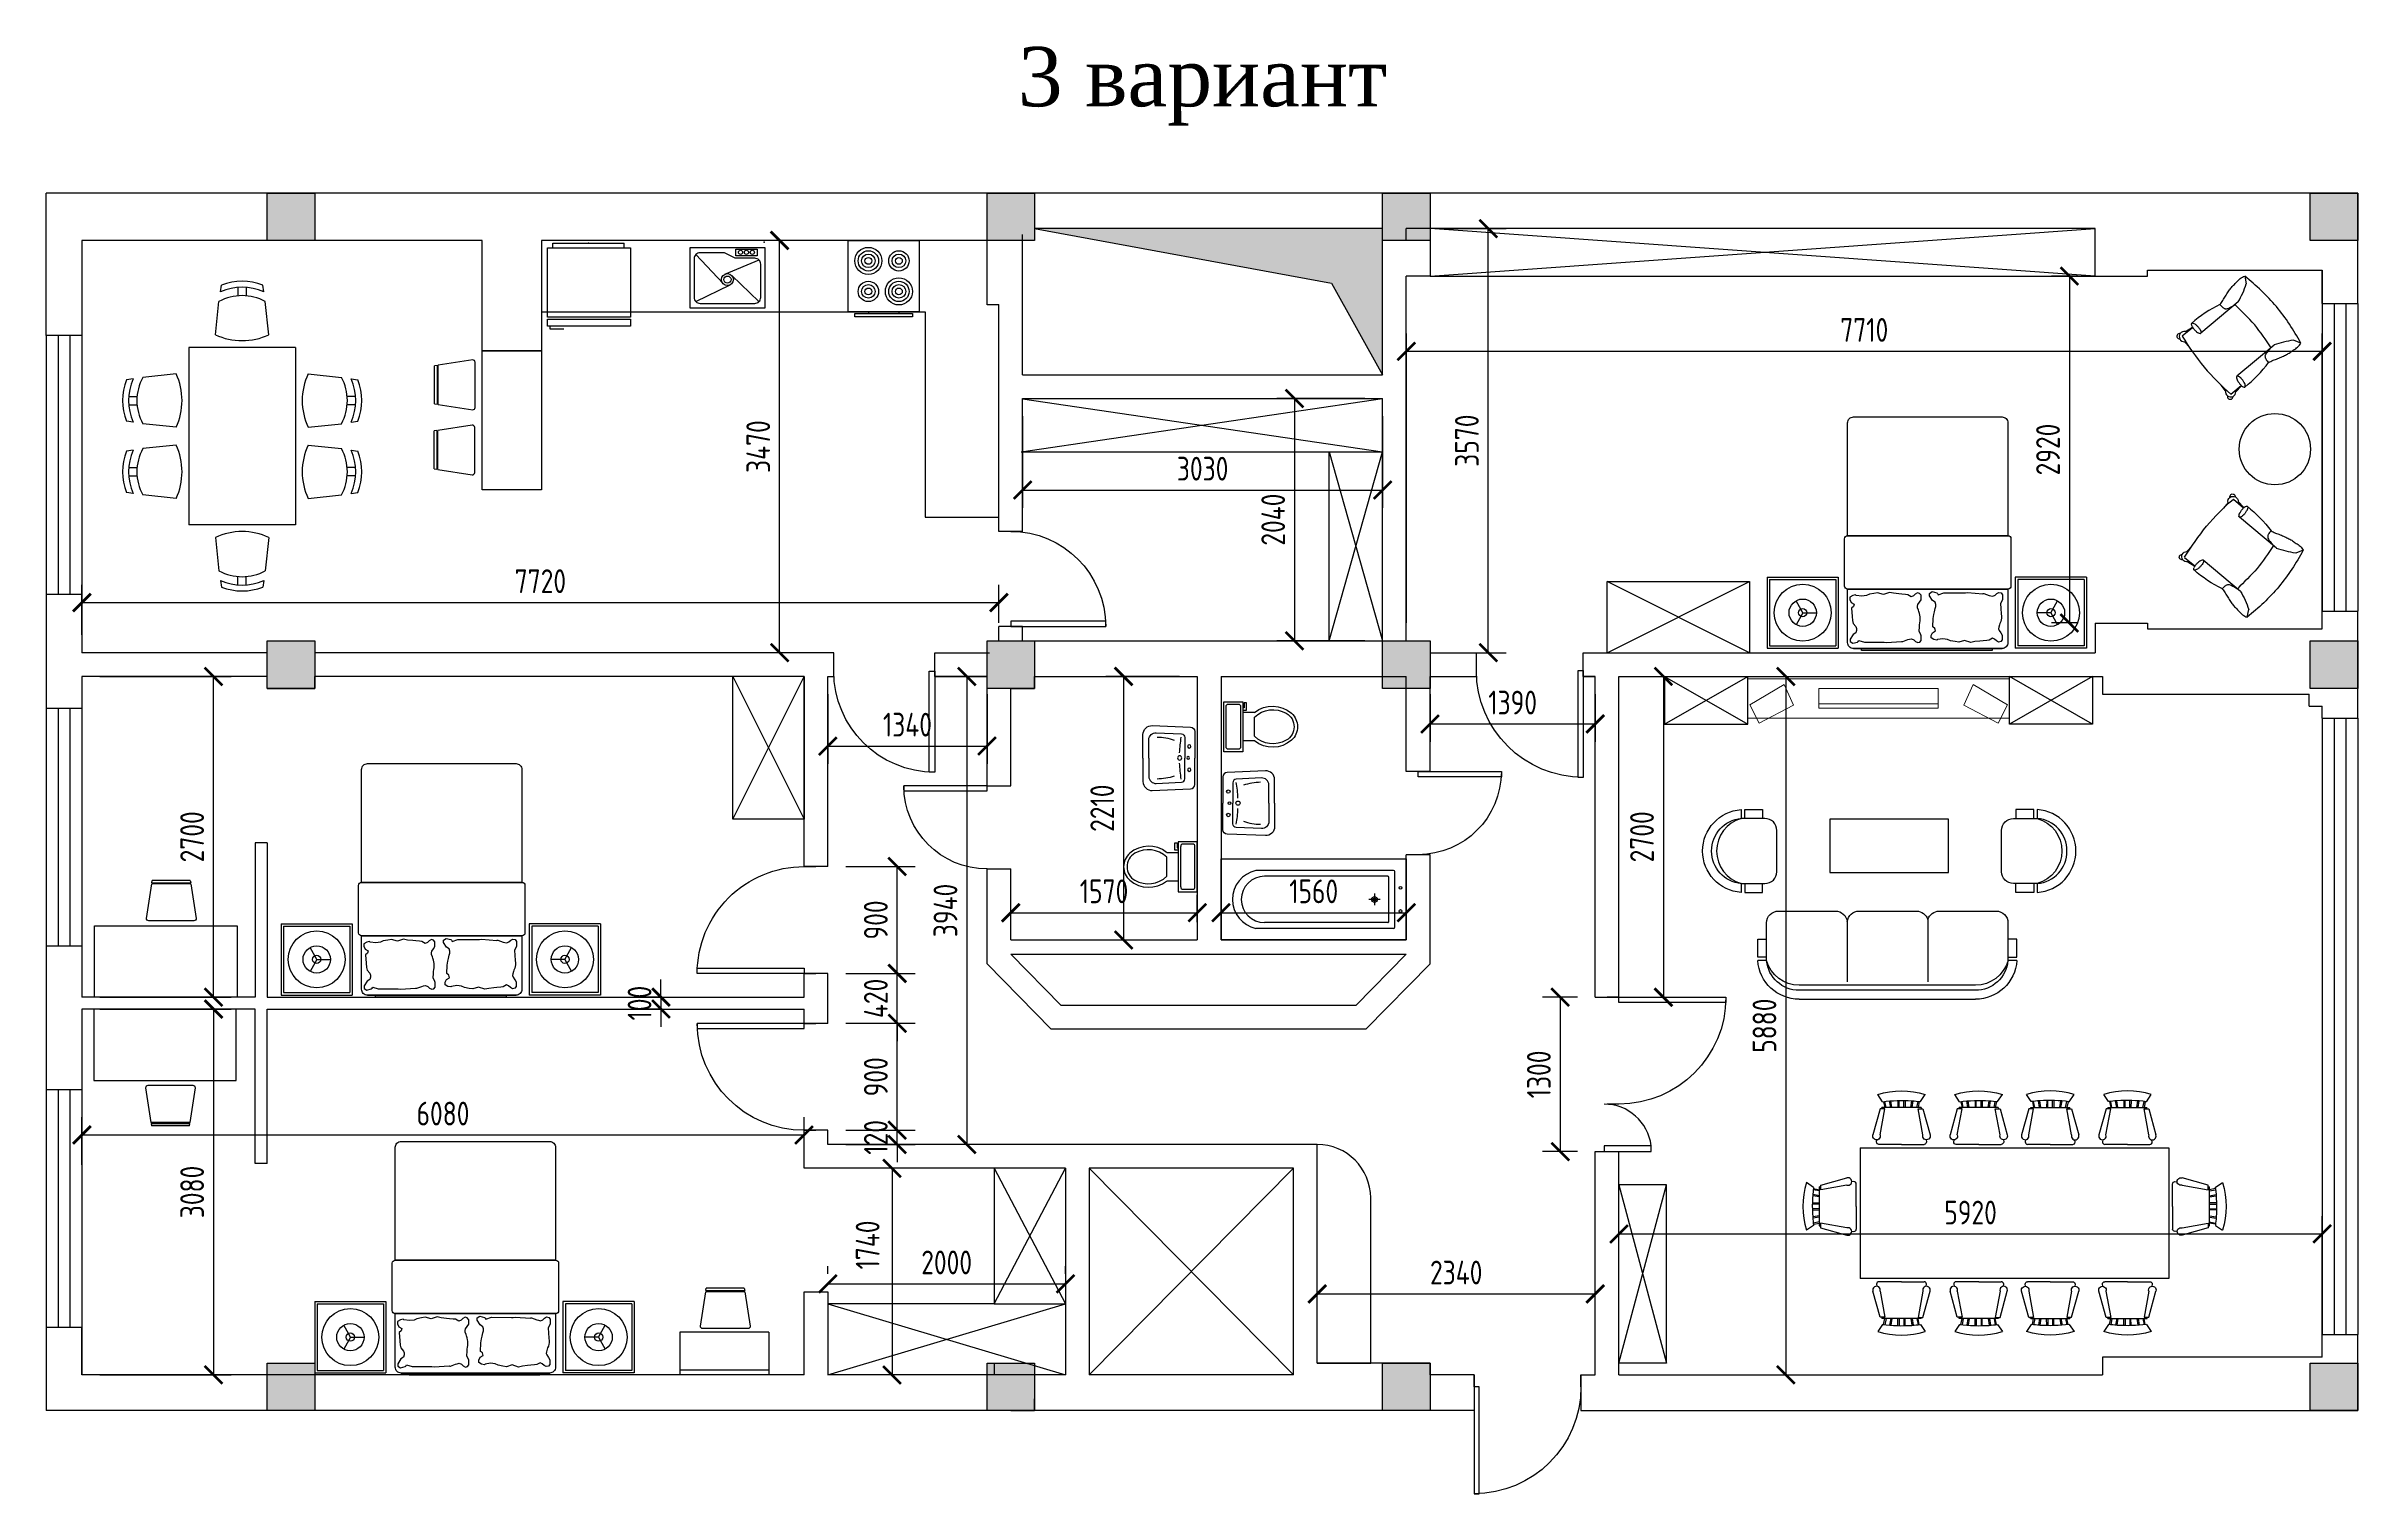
# Model space of a CAD drawing. Header units: millimetres. Extents: x -32476 to 97997, y 23196 to 53777.
# Drawn here: x 11814 to 31274, y 35091 to 47276 of the extents above; entities that cross this region are included whole.
import ezdxf

# ---------------------------------------------------------------- set-up
doc = ezdxf.new("R2010")
doc.units = ezdxf.units.MM
doc.layers.get('Defpoints').update_dxf_attribs({"color": 140})
for name, color, linetype in [('FURNITURE-LAYOUT', 8, 'Continuous'), ('KITSHEN', 44, 'Continuous'), ('TEFRIS', 11, 'Continuous'), ('TF1', 6, 'Continuous')]:
    doc.layers.add(name, color=color, linetype=linetype)
doc.styles.add('Arch-Dim', font='romans.shx', dxfattribs={"width": 0.75})
doc.styles.add('ATTR', font='romans.shx', dxfattribs={"width": 0.8, "height": 0.7})
doc.styles.add('ira', font='times.ttf', dxfattribs={"height": 3})
doc.dimstyles.new('Annotative-UK', dxfattribs={"dimscale": 0, "dimtxt": 2.5, "dimasz": 1.5, "dimexe": 1.5, "dimexo": 1.5, "dimgap": 0.8, "dimtad": 1, "dimdec": 0, "dimdsep": 46, "dimtxsty": 'Arch-Dim', "dimblk": 'ARCHTICK', "dimcen": 2.5, "dimadec": 1, "dimazin": 2, "dimtfac": 1, "dimtdec": 0, "dimtix": 1, "dimtmove": 2, "dimatfit": 3, "dimfxl": 1, "dimtolj": 1, "dimtzin": 0, "dimarcsym": 0})

# ---------------------------------------------------------------- blocks, each defined once
blk = doc.blocks.new('*U8')
for p, q in [((-900, 0), (-900, 100)), ((0, 0), (0, 100))]:
    blk.add_line(p, q)
blk.add_lwpolyline([(0, 0), (0, -900), (-43.75, -900), (-43.75, 0)], close=True)
blk.add_arc((0, 0), 900, 180, 270)
blk = doc.blocks.new('*U37')
for p, q in [((0, 0), (0, 100)), ((900, 0), (900, 100))]:
    blk.add_line(p, q)
blk.add_lwpolyline([(0, 0), (0, -900), (43.75, -900), (43.75, 0)], close=True)
blk.add_arc((0, 0), 900, 270, 0)
blk = doc.blocks.new('*U9')
for p, q in [((0, 0), (0, 100)), ((800, 0), (800, 100))]:
    blk.add_line(p, q)
blk.add_lwpolyline([(0, 0), (0, -800), (43.75, -800), (43.75, 0)], close=True)
blk.add_arc((0, 0), 800, 270, 0)
blk = doc.blocks.new('*U10')
for p, q in [((-700, 0), (-700, 100)), ((0, 0), (0, 100))]:
    blk.add_line(p, q)
blk.add_lwpolyline([(0, 0), (0, -700), (-43.75, -700), (-43.75, 0)], close=True)
blk.add_arc((0, 0), 700, 180, 270)
blk = doc.blocks.new('MAT-P14')
for p, q in [((-1.337, 1.348), (-1.337, 1.948)), ((-1.337, 1.948), (-0.737, 1.948)), ((-0.737, 1.348), (-0.737, 1.948)), ((0.625, 1.95), (-0.625, 1.95)), ((0.753, 1.348), (0.753, 1.948)), ((1.353, 1.948), (0.753, 1.948)), ((1.353, 1.348), (1.353, 1.948)), ((-1.317, 1.928), (-0.757, 1.928)), ((-1.317, 1.368), (-1.317, 1.928)), ((-0.757, 1.368), (-0.757, 1.928)), ((1.333, 1.928), (0.773, 1.928)), ((0.773, 1.368), (0.773, 1.928)), ((1.333, 1.368), (1.333, 1.928)), ((-1.037, 1.648), (-1.091, 1.749)), ((-1.037, 1.648), (-1.091, 1.547)), ((-1.037, 1.648), (-0.922, 1.648)), ((1.053, 1.648), (0.938, 1.648)), ((1.053, 1.648), (1.108, 1.749)), ((1.053, 1.648), (1.108, 1.547)), ((-1.317, 1.368), (-0.757, 1.368)), ((1.333, 1.368), (0.773, 1.368)), ((-1.337, 1.348), (-0.737, 1.348)), ((1.353, 1.348), (0.753, 1.348))]:
    blk.add_line(p, q)
for points in [[(-0.675, 1.45), (-0.675, 1.9, -0.414214), (-0.625, 1.95), (0.625, 1.95, -0.414214), (0.675, 1.9), (0.675, 1.45)], [(-0.675, 1, -0.414214), (-0.7, 1.025), (-0.7, 1.425, -0.414214), (-0.675, 1.45), (0.675, 1.45, -0.414214), (0.7, 1.425), (0.7, 1.025, -0.414214), (0.675, 1)], [(-0.625, 0, -0.414214), (-0.675, 0.05), (-0.675, 1), (0.675, 1), (0.675, 0.05, -0.414214), (0.625, 0)]]:
    blk.add_lwpolyline(points, format="xyb", close=True)
blk.add_lwpolyline([(-0.542, 1.95), (-0.542, 1.967), (0.558, 1.967), (0.558, 1.95)], close=True)
for points in [[(-0.614, 1.818), (-0.626, 1.838), (-0.626, 1.877), (-0.614, 1.891), (-0.596, 1.896), (-0.579, 1.886), (-0.563, 1.872), (-0.545, 1.863), (-0.516, 1.879), (-0.497, 1.882), (-0.465, 1.884), (-0.439, 1.887), (-0.395, 1.892), (-0.363, 1.9), (-0.309, 1.882), (-0.262, 1.897), (-0.23, 1.892), (-0.192, 1.884), (-0.166, 1.873), (-0.128, 1.868), (-0.082, 1.875), (-0.076, 1.88), (-0.052, 1.875), (-0.028, 1.861), (-0.028, 1.841), (-0.04, 1.817), (-0.064, 1.802), (-0.06, 1.781), (-0.043, 1.768), (-0.046, 1.697), (-0.05, 1.662), (-0.056, 1.64), (-0.062, 1.612), (-0.068, 1.596), (-0.068, 1.579), (-0.063, 1.56), (-0.039, 1.545), (-0.015, 1.505), (-0.015, 1.486), (-0.038, 1.471), (-0.075, 1.482), (-0.081, 1.487), (-0.087, 1.497), (-0.134, 1.481), (-0.304, 1.482), (-0.318, 1.482), (-0.335, 1.479), (-0.464, 1.488), (-0.467, 1.486), (-0.473, 1.486), (-0.517, 1.503), (-0.53, 1.505), (-0.548, 1.51), (-0.566, 1.501), (-0.581, 1.487), (-0.599, 1.477), (-0.617, 1.482), (-0.629, 1.497), (-0.629, 1.536), (-0.623, 1.55), (-0.611, 1.57), (-0.614, 1.614), (-0.615, 1.627), (-0.618, 1.644), (-0.619, 1.66), (-0.62, 1.675), (-0.62, 1.695), (-0.618, 1.707), (-0.614, 1.723), (-0.608, 1.739), (-0.604, 1.75), (-0.598, 1.771), (-0.596, 1.785), (-0.6, 1.798), (-0.614, 1.819)], [(0.069, 1.559), (0.057, 1.54), (0.057, 1.501), (0.069, 1.486), (0.087, 1.481), (0.105, 1.491), (0.121, 1.505), (0.139, 1.514), (0.168, 1.498), (0.187, 1.496), (0.219, 1.493), (0.244, 1.49), (0.289, 1.485), (0.321, 1.477), (0.374, 1.495), (0.422, 1.48), (0.454, 1.486), (0.492, 1.493), (0.517, 1.504), (0.555, 1.509), (0.602, 1.502), (0.608, 1.497), (0.632, 1.502), (0.656, 1.517), (0.656, 1.536), (0.644, 1.561), (0.62, 1.575), (0.624, 1.596), (0.641, 1.609), (0.637, 1.68), (0.633, 1.715), (0.628, 1.738), (0.606, 1.765), (0.6, 1.781), (0.6, 1.798), (0.605, 1.817), (0.629, 1.832), (0.654, 1.872), (0.654, 1.892), (0.63, 1.906), (0.593, 1.895), (0.587, 1.891), (0.581, 1.881), (0.534, 1.896), (0.379, 1.896), (0.366, 1.896), (0.348, 1.898), (0.22, 1.89), (0.216, 1.891), (0.21, 1.891), (0.167, 1.875), (0.154, 1.872), (0.136, 1.867), (0.118, 1.876), (0.102, 1.89), (0.085, 1.9), (0.067, 1.895), (0.055, 1.881), (0.055, 1.842), (0.061, 1.827), (0.073, 1.807), (0.07, 1.764), (0.069, 1.75), (0.066, 1.733), (0.065, 1.718), (0.063, 1.703), (0.063, 1.682), (0.066, 1.67), (0.07, 1.655), (0.075, 1.638), (0.079, 1.627), (0.086, 1.607), (0.087, 1.592), (0.083, 1.579), (0.07, 1.559)]]:
    blk.add_lwpolyline(points)
for centre, radius in [((-1.037, 1.648), 0.24), ((-1.037, 1.648), 0.115), ((1.053, 1.648), 0.24), ((1.053, 1.648), 0.115), ((-1.037, 1.648), 0.035), ((1.053, 1.648), 0.035)]:
    blk.add_circle(centre, radius)
blk = doc.blocks.new('table-23')
at = {"color": 0, "linetype": 'ByBlock'}
for p, q in [((-0.632, 0.469), (-0.624, 0.525)), ((-0.485, 0.506), (-0.485, 0.436)), ((-0.415, 0.506), (-0.415, 0.436)), ((-0.268, 0.469), (-0.276, 0.525)), ((-0.675, 0.107), (-0.645, 0.387)), ((-0.225, 0.107), (-0.255, 0.387)), ((-0.9, -1.492), (-0.9, 0)), ((-0.9, 0), (0, 0)), ((0, -1.492), (0, 0)), ((-1.368, -0.264), (-1.424, -0.273)), ((-1.006, -0.221), (-1.286, -0.251)), ((0.106, -0.221), (0.386, -0.251)), ((0.468, -0.264), (0.524, -0.273)), ((-1.405, -0.411), (-1.335, -0.411)), ((-1.405, -0.481), (-1.335, -0.481)), ((0.505, -0.411), (0.435, -0.411)), ((0.505, -0.481), (0.435, -0.481)), ((-1.368, -0.628), (-1.424, -0.62)), ((-1.006, -0.671), (-1.286, -0.641)), ((0.106, -0.671), (0.386, -0.641)), ((0.468, -0.628), (0.524, -0.62)), ((-1.368, -0.864), (-1.424, -0.873)), ((-1.006, -0.821), (-1.286, -0.851)), ((0.106, -0.821), (0.386, -0.851)), ((0.468, -0.864), (0.524, -0.873)), ((-1.405, -1.011), (-1.335, -1.011)), ((-1.405, -1.081), (-1.335, -1.081)), ((0.505, -1.011), (0.435, -1.011)), ((0.505, -1.081), (0.435, -1.081)), ((-1.368, -1.228), (-1.424, -1.22)), ((-1.006, -1.271), (-1.286, -1.241)), ((0.106, -1.271), (0.386, -1.241)), ((0.468, -1.228), (0.524, -1.22)), ((-0.9, -1.492), (0, -1.492)), ((-0.675, -1.599), (-0.645, -1.879)), ((-0.225, -1.599), (-0.255, -1.879)), ((-0.485, -1.998), (-0.485, -1.928)), ((-0.415, -1.998), (-0.415, -1.928)), ((-0.632, -1.961), (-0.624, -2.017)), ((-0.268, -1.961), (-0.276, -2.017))]:
    blk.add_line(p, q, dxfattribs=at)
for centre, radius, start, end in [((-0.45, 0.032), 0.405, 61.2372, 118.7628), ((-0.45, 0.057), 0.45, 66.1344, 113.8656), ((-0.45, 0.077), 0.48, 68.7887, 111.2113), ((-0.45, 0.588), 0.531, 244.9424, 295.0576), ((-0.977, -0.446), 0.48, 158.7887, 201.2113), ((-0.956, -0.446), 0.45, 156.1344, 203.8656), ((-0.931, -0.446), 0.405, 151.2372, 208.7628), ((-1.487, -0.446), 0.531, 334.9424, 25.0576), ((0.587, -0.446), 0.531, 154.9424, 205.0576), ((0.031, -0.446), 0.405, 331.2372, 28.7628), ((0.056, -0.446), 0.45, 336.1344, 23.8656), ((0.077, -0.446), 0.48, 338.7887, 21.2113), ((-0.977, -1.046), 0.48, 158.7887, 201.2113), ((-0.956, -1.046), 0.45, 156.1344, 203.8656), ((-0.931, -1.046), 0.405, 151.2372, 208.7628), ((-1.487, -1.046), 0.531, 334.9424, 25.0576), ((0.587, -1.046), 0.531, 154.9424, 205.0576), ((0.031, -1.046), 0.405, 331.2372, 28.7628), ((0.056, -1.046), 0.45, 336.1344, 23.8656), ((0.077, -1.046), 0.48, 338.7887, 21.2113), ((-0.45, -2.081), 0.531, 64.9424, 115.0576), ((-0.45, -1.524), 0.405, 241.2372, 298.7628), ((-0.45, -1.549), 0.45, 246.1344, 293.8656), ((-0.45, -1.57), 0.48, 248.7887, 291.2113)]:
    blk.add_arc(centre, radius, start, end, dxfattribs=at)
blk = doc.blocks.new('toilet-6')
at = {"color": 0, "linetype": 'ByBlock'}
for p, q in [((-0.21, -0.02), (-0.21, -0.18)), ((0.21, -0.02), (-0.21, -0.02)), ((-0.21, -0.18), (0.21, -0.18)), ((-0.2, -0.21), (-0.2, -0.19)), ((-0.2, -0.19), (-0.16, -0.19)), ((-0.19, -0.06), (-0.19, -0.14)), ((0.17, -0.04), (-0.17, -0.04)), ((-0.17, -0.16), (0.17, -0.16)), ((-0.16, -0.19), (-0.16, -0.18)), ((-0.14, -0.18), (-0.14, -0.21)), ((-0.12, -0.277), (-0.12, -0.18)), ((0.12, -0.277), (0.12, -0.18)), ((0.19, -0.14), (0.19, -0.06)), ((0.21, -0.18), (0.21, -0.02)), ((-0.14, -0.21), (-0.2, -0.21)), ((0.08, -0.277), (-0.08, -0.277))]:
    blk.add_line(p, q, dxfattribs=at)
for centre, radius, start, end in [((-0.173, -0.057), 0.0177, 81.8699, 188.1301), ((-0.173, -0.142), 0.0177, 171.8699, 278.1301), ((0.172, -0.057), 0.0177, 351.8699, 98.1301), ((0.172, -0.142), 0.0177, 261.8699, 8.1301), ((0.07, -0.429), 0.243, 141.4691, 221.0789), ((0.084, -0.433), 0.227, 136.3677, 209.5765), ((-0.084, -0.433), 0.227, 330.4233, 43.6321), ((-0.07, -0.429), 0.243, 318.9209, 38.5307), ((0, -0.481), 0.13, 209.5765, 330.4233), ((0, -0.49), 0.15, 221.0789, 318.9209)]:
    blk.add_arc(centre, radius, start, end, dxfattribs=at)
blk = doc.blocks.new('fdhgjmkhj')
for points in [[(100874, 40847), (100676, 40847, -0.426121), (100601, 40925), (100614, 41247, -0.402405), (100651, 41283), (100874, 41283)], [(100874, 40847), (101072, 40847, 0.426121), (101147, 40925), (101134, 41247, 0.402405), (101096, 41283), (100874, 41283)], [(100874, 40896), (100720, 40896, -0.426121), (100660, 40959), (100670, 41171, -0.402405), (100700, 41199), (100874, 41199)], [(100874, 40896), (101028, 40896, 0.426121), (101087, 40959), (101077, 41171, 0.402405), (101047, 41199), (100874, 41199)]]:
    blk.add_lwpolyline(points, format="xyb")
for centre, radius in [((100775, 41237), 14.1), ((100875, 41156), 17.7), ((100875, 41227), 10.6), ((100972, 41237), 14.1)]:
    blk.add_circle(centre, radius)
for centre, radius, start, end in [((100865, 42114), 959, 259.9216, 267.8955), ((101159, 40961), 462, 161.1486, 179.4926), ((100882, 42114), 959, 272.1045, 280.0784), ((100588, 40961), 462, 0.5074, 18.8514)]:
    blk.add_arc(centre, radius, start, end)
blk = doc.blocks.new('Bañ06 160x70')
at = {"color": 0, "linetype": 'ByBlock'}
for p, q in [((0, 0.35), (1.6, 0.35)), ((0, -0.35), (0, 0.35)), ((0.1, 0.240002), (0.1, -0.240002)), ((0.109997, 0.25), (1.3, 0.25)), ((0.159998, 0.2), (1.225, 0.2)), ((1.6, 0.35), (1.6, -0.35)), ((0.15, 0.190002), (0.15, -0.190002)), ((0.225, 0), (0.325, 0)), ((0.275, -0.05), (0.275, 0.05)), ((1.6, -0.35), (0, -0.35)), ((0.109997, -0.25), (1.3, -0.25)), ((0.159998, -0.2), (1.225, -0.2))]:
    blk.add_line(p, q, dxfattribs=at)
for centre, radius in [((0.05, 0.1), 0.0125), ((0.275, 0), 0.025), ((0.275, 0), 0.0125), ((0.05, -0.1), 0.0125)]:
    blk.add_circle(centre, radius, dxfattribs=at)
for centre, radius, start, end in [((0.109997, 0.240002), 0.01, 90.000005, 180.000007), ((0.159998, 0.190002), 0.01, 90.000005, 180.000062), ((1.225, 0), 0.2, 270, 89.999991), ((1.244141, 0), 0.256165, 282.594819, 77.404868), ((0.159998, -0.190002), 0.01, 180.000001, 270.000058), ((0.109997, -0.240002), 0.01, 180.000001, 269.99999)]:
    blk.add_arc(centre, radius, start, end, dxfattribs=at)
blk = doc.blocks.new('*U11')
for p, q in [((-700, 0), (-700, -100)), ((0, 0), (0, -100))]:
    blk.add_line(p, q)
blk.add_lwpolyline([(0, 0), (0, 700), (-43.75, 700), (-43.75, 0)], close=True)
blk.add_arc((0, 0), 700, 90, 180)
blk = doc.blocks.new('htjykl')
for p, q in [((94431, 45514), (94431, 45554)), ((94431, 45554), (95031, 45554)), ((95031, 45514), (95031, 45554)), ((94406, 44854), (94406, 44831)), ((94406, 44831), (94524, 44831))]:
    blk.add_line(p, q)
for points in [[(94386, 45514), (95086, 45514), (95086, 44931), (94386, 44931)], [(95086, 44914), (95086, 44854), (94386, 44854), (94386, 44914)]]:
    blk.add_lwpolyline(points, close=True)
blk.add_point((94731, 45554))
blk = doc.blocks.new('hjykl.yu')
for p, q in [((95996, 45456), (96224, 45212)), ((96526, 45411), (96237, 45290)), ((96526, 45061), (96298, 45280))]:
    blk.add_line(p, q)
for points in [[(96576, 45516), (96576, 45006), (95946, 45006), (95946, 45516)], [(96511, 45446), (96331, 45446), (96331, 45501), (96511, 45501)]]:
    blk.add_lwpolyline(points, close=True)
blk.add_lwpolyline([(96491, 45426), (96326, 45426), (96236, 45471), (96031, 45471, 0.414214), (95981, 45421), (95981, 45096, 0.414214), (96031, 45046), (96491, 45046, 0.414214), (96541, 45096), (96541, 45376, 0.414214)], format="xyb", close=True)
for centre, radius in [((96371, 45475), 17.5), ((96421, 45475), 17.5), ((96471, 45475), 17.5), ((96261, 45246), 50), ((96261, 45246), 30)]:
    blk.add_circle(centre, radius)
blk = doc.blocks.new('ove 10')
at = {"layer": 'KITSHEN', "color": 7}
for p, q in [((5363.7, 715.5), (5423.7, 715.5)), ((5363.7, 655.5), (5363.7, 715.5)), ((5423.7, 715.5), (5423.7, 655.5)), ((5423.7, 655.5), (5363.7, 655.5)), ((5369.4, 651.3), (5369.4, 654.2)), ((5369.4, 654.2), (5418, 654.2)), ((5418, 651.3), (5369.4, 651.3)), ((5380.8, 655.5), (5380.8, 654.2)), ((5406.5, 655.5), (5406.5, 654.2)), ((5418, 654.2), (5418, 651.3))]:
    blk.add_line(p, q, dxfattribs=at)
for centre, radius in [((5380.8, 698.4), 11.4), ((5380.8, 698.4), 8.57), ((5380.8, 698.4), 5.71), ((5380.8, 698.4), 2.86), ((5406.5, 698.4), 8.57), ((5406.5, 698.4), 5.71), ((5406.5, 698.4), 2.86), ((5380.8, 672.7), 8.57), ((5406.5, 672.7), 11.4), ((5406.5, 672.7), 8.57), ((5380.8, 672.7), 5.71), ((5380.8, 672.7), 2.86), ((5406.5, 672.7), 5.71), ((5406.5, 672.7), 2.86)]:
    blk.add_circle(centre, radius, dxfattribs=at)
blk = doc.blocks.new('D-CH')
at = {"layer": 'FURNITURE-LAYOUT'}
for p, q in [((15.50061, 8.2343), (1, 10.5)), ((0, 9.5), (0, -9.5)), ((15.5, 8.2304), (15.5, -8.2391)), ((16, -8.1584), (16, 8.1534)), ((17, 8), (16.00044, 8.1562)), ((17, 8), (17, -8)), ((1, -10.5), (15.49928, -8.2345)), ((15.99968, -8.1563), (17, -8))]:
    blk.add_line(p, q, dxfattribs=at)
for centre, start, end in [((1, 9.5), 90, 180), ((1, -9.5), 180, 270)]:
    blk.add_arc(centre, 1, start, end, dxfattribs=at)
blk = doc.blocks.new('hjkhj')
at = {"layer": 'TF1', "color": 7}
for p, q in [((84750.2, -5093.3), (84750.3, -5092.2)), ((84750.2, -5094.4), (84750.2, -5093.3)), ((84750.3, -5095.4), (84750.2, -5094.4)), ((84750.3, -5092.2), (84750.4, -5091.1)), ((84750.4, -5096.5), (84750.3, -5095.4)), ((84750.4, -5091.1), (84750.7, -5090.1)), ((84750.5, -5097.4), (84750.4, -5096.5)), ((84750.6, -5098.4), (84750.5, -5097.4)), ((84750.7, -5099.3), (84750.6, -5098.4)), ((84750.7, -5090.1), (84751.2, -5089.1)), ((84751.2, -5089.1), (84757, -5092.3)), ((84824.5, -5089.1), (84818.8, -5092.3)), ((84825, -5090.1), (84824.5, -5089.1)), ((84825.3, -5091.1), (84825, -5090.1)), ((84825, -5099.3), (84825.1, -5098.4)), ((84825.1, -5098.4), (84825.2, -5097.4)), ((84825.2, -5097.4), (84825.4, -5096.5)), ((84825.5, -5092.2), (84825.3, -5091.1)), ((84825.4, -5096.5), (84825.5, -5095.4)), ((84825.5, -5093.3), (84825.5, -5092.2)), ((84825.5, -5094.4), (84825.5, -5093.3)), ((84825.5, -5095.4), (84825.5, -5094.4)), ((84750.8, -5100.2), (84750.7, -5099.3)), ((84750.9, -5101.1), (84750.8, -5100.2)), ((84751, -5101.9), (84750.9, -5101.1)), ((84751.1, -5102.8), (84751, -5101.9)), ((84751.2, -5103.7), (84751.1, -5102.8)), ((84751.4, -5104.5), (84751.2, -5103.7)), ((84751.6, -5105.5), (84751.4, -5104.5)), ((84751.8, -5106.4), (84751.6, -5105.5)), ((84752, -5107.4), (84751.8, -5106.4)), ((84752.3, -5108.3), (84752, -5107.4)), ((84752.6, -5109.3), (84752.3, -5108.3)), ((84752.9, -5110.3), (84752.6, -5109.3)), ((84753.2, -5111.3), (84752.9, -5110.3)), ((84753.6, -5112.3), (84753.2, -5111.3)), ((84753.9, -5113.3), (84753.6, -5112.3)), ((84754.3, -5114.3), (84753.9, -5113.3)), ((84754.6, -5115.3), (84754.3, -5114.3)), ((84755, -5116.3), (84754.6, -5115.3)), ((84755.3, -5117.3), (84755, -5116.3)), ((84755.6, -5118.3), (84755.3, -5117.3)), ((84762.4, -5118.4), (84762.7, -5117.6)), ((84762.7, -5117.6), (84763.1, -5116.6)), ((84763.1, -5116.6), (84763.4, -5115.1)), ((84763.4, -5115.1), (84763.8, -5113.2)), ((84763.8, -5113.2), (84764.2, -5110.7)), ((84764.2, -5107.3), (84764.2, -5148.2)), ((84811.5, -5107.3), (84811.5, -5148.2)), ((84811.9, -5113.2), (84811.5, -5110.7)), ((84812.3, -5115.1), (84811.9, -5113.2)), ((84812.6, -5116.6), (84812.3, -5115.1)), ((84813, -5117.6), (84812.6, -5116.6)), ((84813.4, -5118.4), (84813, -5117.6)), ((84820.2, -5118.3), (84820.4, -5117.3)), ((84820.4, -5117.3), (84820.7, -5116.3)), ((84820.7, -5116.3), (84821.1, -5115.3)), ((84821.1, -5115.3), (84821.4, -5114.3)), ((84821.4, -5114.3), (84821.8, -5113.3)), ((84821.8, -5113.3), (84822.1, -5112.3)), ((84822.1, -5112.3), (84822.5, -5111.3)), ((84822.5, -5111.3), (84822.8, -5110.3)), ((84822.8, -5110.3), (84823.1, -5109.3)), ((84823.1, -5109.3), (84823.4, -5108.3)), ((84823.4, -5108.3), (84823.7, -5107.4)), ((84823.7, -5107.4), (84823.9, -5106.4)), ((84823.9, -5106.4), (84824.2, -5105.5)), ((84824.2, -5105.5), (84824.3, -5104.5)), ((84824.3, -5104.5), (84824.5, -5103.7)), ((84824.5, -5103.7), (84824.6, -5102.8)), ((84824.6, -5102.8), (84824.8, -5101.9)), ((84824.8, -5101.9), (84824.9, -5101.1)), ((84824.9, -5101.1), (84825, -5100.2)), ((84825, -5100.2), (84825, -5099.3)), ((84755.8, -5119.3), (84755.6, -5118.3)), ((84755.9, -5120.4), (84755.8, -5119.3)), ((84755.9, -5120.4), (84757, -5120.4)), ((84757, -5120.4), (84758, -5120.4)), ((84758, -5120.4), (84758.8, -5120.3)), ((84758.8, -5120.3), (84759.4, -5120.2)), ((84759.4, -5120.2), (84760, -5120)), ((84760, -5120), (84760.5, -5119.9)), ((84760.5, -5119.9), (84760.9, -5119.7)), ((84760.9, -5119.7), (84761.3, -5119.5)), ((84761.3, -5119.5), (84761.6, -5119.2)), ((84761.6, -5119.2), (84762, -5118.9)), ((84762, -5118.9), (84762.4, -5118.4)), ((84813.7, -5118.9), (84813.4, -5118.4)), ((84814.1, -5119.2), (84813.7, -5118.9)), ((84814.4, -5119.5), (84814.1, -5119.2)), ((84814.8, -5119.7), (84814.4, -5119.5)), ((84815.2, -5119.9), (84814.8, -5119.7)), ((84815.7, -5120), (84815.2, -5119.9)), ((84816.3, -5120.2), (84815.7, -5120)), ((84816.9, -5120.3), (84816.3, -5120.2)), ((84817.7, -5120.4), (84816.9, -5120.3)), ((84818.7, -5120.4), (84817.7, -5120.4)), ((84819.8, -5120.4), (84818.7, -5120.4)), ((84819.8, -5120.4), (84819.9, -5119.3)), ((84819.9, -5119.3), (84820.2, -5118.3)), ((84754.8, -5157.3), (84755.7, -5150.4)), ((84755.9, -5161.7), (84755.9, -5150.5)), ((84819.8, -5161.7), (84819.8, -5150.5)), ((84820.9, -5157.3), (84820.1, -5150.4)), ((84760.9, -5163.4), (84767, -5163.2)), ((84814.8, -5163.4), (84808.7, -5163.2))]:
    blk.add_line(p, q, dxfattribs=at)
for centre, radius, start, end in [((84790.7, -5276.2), 191.2, 90.8577, 101.9254), ((84688.9, -5134.5), 80.1, 19.8937, 31.7812), ((84785, -5276.2), 191.2, 78.0746, 89.1423), ((84886.8, -5134.5), 80.1, 148.2188, 160.1063), ((84809.6, -5526.7), 418.4, 92.9795, 96.2329), ((84766.1, -5526.7), 418.4, 83.7671, 87.0205), ((84857, -5145.4), 104.1, 166.0756, 181.9298), ((84718.7, -5145.4), 104.1, 358.0702, 13.9244), ((84753.7, -5148.9), 0.811, 134.0627, 183.8288), ((84753.7, -5148.9), 0.811, 183.8288, 233.5949), ((84756.2, -5151.4), 4.36, 113.1423, 134.0627), ((84755.8, -5146), 4.36, 233.5949, 254.5154), ((84758, -5155.7), 9.03, 102.0884, 113.1423), ((84757.1, -5141.5), 9.03, 254.5154, 265.5692), ((84759.5, -5162.7), 16.1, 93.8288, 102.0884), ((84757.6, -5134.4), 16.1, 265.5692, 273.8288), ((84759.5, -5162.7), 16.1, 85.5692, 93.8288), ((84757.6, -5134.4), 16.1, 273.8288, 282.0884), ((84760.1, -5155.6), 9.03, 74.5154, 85.5692), ((84759.1, -5141.4), 9.03, 282.0884, 293.1423), ((84761.3, -5151.1), 4.36, 53.5949, 74.5154), ((84761, -5145.7), 4.36, 293.1423, 314.0627), ((84763.4, -5148.2), 0.811, 3.8288, 53.5949), ((84763.4, -5148.2), 0.811, 314.0627, 3.8288), ((84812.3, -5148.2), 0.811, 126.4051, 176.1712), ((84812.3, -5148.2), 0.811, 176.1712, 225.9373), ((84814.8, -5145.7), 4.36, 225.9373, 246.8577), ((84814.4, -5151.1), 4.36, 105.4846, 126.4051), ((84816.6, -5141.4), 9.03, 246.8577, 257.9116), ((84815.6, -5155.6), 9.03, 94.4308, 105.4846), ((84818.1, -5134.4), 16.1, 257.9116, 266.1712), ((84816.2, -5162.7), 16.1, 86.1712, 94.4308), ((84818.1, -5134.4), 16.1, 266.1712, 274.4308), ((84816.2, -5162.7), 16.1, 77.9116, 86.1712), ((84818.6, -5141.5), 9.03, 274.4308, 285.4846), ((84817.7, -5155.7), 9.03, 66.8577, 77.9116), ((84819.9, -5146), 4.36, 285.4846, 306.4051), ((84819.5, -5151.4), 4.36, 45.9373, 66.8577), ((84822, -5148.9), 0.811, 306.4051, 356.1712), ((84822, -5148.9), 0.811, 356.1712, 45.9373), ((84754.7, -5163.6), 2.28, 127.6421, 324.3434), ((84757.5, -5160.7), 4.32, 128.6021, 321.567), ((84789.4, -4950.2), 214.2, 261.0216, 269.5996), ((84786.4, -4950.2), 214.2, 270.4004, 278.9784), ((84818.2, -5160.7), 4.32, 218.433, 51.3979), ((84821, -5163.6), 2.28, 215.6566, 52.3579)]:
    blk.add_arc(centre, radius, start, end, dxfattribs=at)
blk = doc.blocks.new('*U57')
for p, q in [((0, 0), (0, -100)), ((800, 0), (800, -100))]:
    blk.add_line(p, q)
blk.add_lwpolyline([(0, 0), (0, 800), (43.75, 800), (43.75, 0)], close=True)
blk.add_arc((0, 0), 800, 0, 90)
blk = doc.blocks.new('_ArchTick')
at = {"color": 0, "linetype": 'ByBlock', "const_width": 0.15}
blk.add_lwpolyline([(-0.5, -0.5), (0.5, 0.5)], dxfattribs=at)
blk = doc.blocks.new('*D151')
at = {"color": 0, "lineweight": -2, "transparency": 16777216}
for p, q in [((18394, 36941), (18394, 37008)), ((20394, 36941), (20394, 37008)), ((18394, 36858), (20394, 36858))]:
    blk.add_line(p, q, dxfattribs=at)
at = {"layer": 'Defpoints', "color": 0, "transparency": 16777216}
for p in [(18394, 36791), (20394, 36858), (20394, 36791)]:
    blk.add_point(p, dxfattribs=at)
at = {"color": 0, "lineweight": -2, "transparency": 16777216, "xscale": 150, "yscale": 150, "zscale": 150, "rotation": 180}
blk.add_blockref('_ArchTick', (18394, 36858), dxfattribs=at)
at = {"color": 0, "lineweight": -2, "transparency": 16777216, "xscale": 150, "yscale": 150, "zscale": 150}
blk.add_blockref('_ArchTick', (20394, 36858), dxfattribs=at)
at = {"color": 0, "transparency": 16777216, "insert": (19394, 37038), "char_height": 200, "attachment_point": 5, "style": 'Arch-Dim'}
blk.add_mtext('\\A1;2000', dxfattribs=at)
blk = doc.blocks.new('*D152')
at = {"color": 0, "lineweight": -2, "transparency": 16777216}
for p, q in [((20244, 37831), (18784, 37831)), ((18934, 37831), (18934, 36091)), ((20244, 36091), (18784, 36091))]:
    blk.add_line(p, q, dxfattribs=at)
at = {"layer": 'Defpoints', "color": 0, "transparency": 16777216}
for p in [(20394, 37831), (18934, 36091), (20394, 36091)]:
    blk.add_point(p, dxfattribs=at)
at = {"color": 0, "lineweight": -2, "transparency": 16777216, "xscale": 150, "yscale": 150, "zscale": 150}
for p, rotation in [((18934, 37831), 90), ((18934, 36091), 270)]:
    blk.add_blockref('_ArchTick', p, dxfattribs=dict(at, rotation=rotation))
at = {"color": 0, "transparency": 16777216, "insert": (18729, 37185), "char_height": 200, "attachment_point": 5, "rotation": 90, "style": 'Arch-Dim'}
blk.add_mtext('\\A1;1740', dxfattribs=at)
blk = doc.blocks.new('*D153')
at = {"color": 0, "lineweight": -2, "transparency": 16777216}
for p, q in [((12114, 37861), (12114, 38261)), ((18194, 37981), (18194, 38261)), ((12114, 38111), (18194, 38111))]:
    blk.add_line(p, q, dxfattribs=at)
at = {"layer": 'Defpoints', "color": 0, "transparency": 16777216}
for p in [(18194, 38111), (18194, 37831), (12114, 37711)]:
    blk.add_point(p, dxfattribs=at)
at = {"color": 0, "lineweight": -2, "transparency": 16777216, "xscale": 150, "yscale": 150, "zscale": 150, "rotation": 180}
blk.add_blockref('_ArchTick', (12114, 38111), dxfattribs=at)
at = {"color": 0, "lineweight": -2, "transparency": 16777216, "xscale": 150, "yscale": 150, "zscale": 150}
blk.add_blockref('_ArchTick', (18194, 38111), dxfattribs=at)
at = {"color": 0, "transparency": 16777216, "insert": (15154, 38291), "char_height": 200, "attachment_point": 5, "style": 'Arch-Dim'}
blk.add_mtext('\\A1;6080', dxfattribs=at)
blk = doc.blocks.new('*D154')
at = {"color": 0, "lineweight": -2, "transparency": 16777216}
for p, q in [((12264, 39171), (13372, 39171)), ((13222, 39171), (13222, 36091)), ((12264, 36091), (13372, 36091))]:
    blk.add_line(p, q, dxfattribs=at)
at = {"layer": 'Defpoints', "color": 0, "transparency": 16777216}
for p in [(12114, 39171), (12114, 36091), (13222, 36091)]:
    blk.add_point(p, dxfattribs=at)
at = {"color": 0, "lineweight": -2, "transparency": 16777216, "xscale": 150, "yscale": 150, "zscale": 150}
for p, rotation in [((13222, 39171), 90), ((13222, 36091), 270)]:
    blk.add_blockref('_ArchTick', p, dxfattribs=dict(at, rotation=rotation))
at = {"color": 0, "transparency": 16777216, "insert": (13042, 37631), "char_height": 200, "attachment_point": 5, "rotation": 90, "style": 'Arch-Dim'}
blk.add_mtext('\\A1;3080', dxfattribs=at)
blk = doc.blocks.new('*D155')
at = {"color": 0, "lineweight": -2, "transparency": 16777216}
for p, q in [((12264, 41971), (13372, 41971)), ((13222, 39271), (13222, 41971)), ((12264, 39271), (13372, 39271))]:
    blk.add_line(p, q, dxfattribs=at)
at = {"layer": 'Defpoints', "color": 0, "transparency": 16777216}
for p in [(12114, 41971), (13222, 41971), (12114, 39271)]:
    blk.add_point(p, dxfattribs=at)
at = {"color": 0, "lineweight": -2, "transparency": 16777216, "xscale": 150, "yscale": 150, "zscale": 150}
for p, rotation in [((13222, 41971), 90), ((13222, 39271), 270)]:
    blk.add_blockref('_ArchTick', p, dxfattribs=dict(at, rotation=rotation))
at = {"color": 0, "transparency": 16777216, "insert": (13042, 40621), "char_height": 200, "attachment_point": 5, "rotation": 90, "style": 'Arch-Dim'}
blk.add_mtext('\\A1;2700', dxfattribs=at)
blk = doc.blocks.new('*D156')
at = {"color": 0, "lineweight": -2, "transparency": 16777216}
for p, q in [((12114, 42321), (12114, 42743)), ((19834, 42421), (19834, 42743)), ((12114, 42593), (19834, 42593))]:
    blk.add_line(p, q, dxfattribs=at)
at = {"layer": 'Defpoints', "color": 0, "transparency": 16777216}
for p in [(19834, 42593), (19834, 42271), (12114, 42171)]:
    blk.add_point(p, dxfattribs=at)
at = {"color": 0, "lineweight": -2, "transparency": 16777216, "xscale": 150, "yscale": 150, "zscale": 150, "rotation": 180}
blk.add_blockref('_ArchTick', (12114, 42593), dxfattribs=at)
at = {"color": 0, "lineweight": -2, "transparency": 16777216, "xscale": 150, "yscale": 150, "zscale": 150}
blk.add_blockref('_ArchTick', (19834, 42593), dxfattribs=at)
at = {"color": 0, "transparency": 16777216, "insert": (15974, 42773), "char_height": 200, "attachment_point": 5, "style": 'Arch-Dim'}
blk.add_mtext('\\A1;7720', dxfattribs=at)
blk = doc.blocks.new('*D157')
at = {"color": 0, "lineweight": -2, "transparency": 16777216}
for p, q in [((18294, 45641), (17838, 45641)), ((17988, 42171), (17988, 45641)), ((18294, 42171), (17838, 42171))]:
    blk.add_line(p, q, dxfattribs=at)
at = {"layer": 'Defpoints', "color": 0, "transparency": 16777216}
for p in [(17988, 45641), (18444, 45641), (18444, 42171)]:
    blk.add_point(p, dxfattribs=at)
at = {"color": 0, "lineweight": -2, "transparency": 16777216, "xscale": 150, "yscale": 150, "zscale": 150}
for p, rotation in [((17988, 45641), 90), ((17988, 42171), 270)]:
    blk.add_blockref('_ArchTick', p, dxfattribs=dict(at, rotation=rotation))
at = {"color": 0, "transparency": 16777216, "insert": (17808, 43906), "char_height": 200, "attachment_point": 5, "rotation": 90, "style": 'Arch-Dim'}
blk.add_mtext('\\A1;3470', dxfattribs=at)
blk = doc.blocks.new('*D158')
at = {"color": 0, "lineweight": -2, "transparency": 16777216}
for p, q in [((21354, 41971), (20734, 41971)), ((20884, 41971), (20884, 39752)), ((21354, 39752), (20734, 39752))]:
    blk.add_line(p, q, dxfattribs=at)
at = {"layer": 'Defpoints', "color": 0, "transparency": 16777216}
for p in [(21504, 41971), (20884, 39752), (21504, 39752)]:
    blk.add_point(p, dxfattribs=at)
at = {"color": 0, "lineweight": -2, "transparency": 16777216, "xscale": 150, "yscale": 150, "zscale": 150}
for p, rotation in [((20884, 41971), 90), ((20884, 39752), 270)]:
    blk.add_blockref('_ArchTick', p, dxfattribs=dict(at, rotation=rotation))
at = {"color": 0, "transparency": 16777216, "insert": (20704, 40862), "char_height": 200, "attachment_point": 5, "rotation": 90, "style": 'Arch-Dim'}
blk.add_mtext('\\A1;2210', dxfattribs=at)
blk = doc.blocks.new('*D159')
at = {"color": 0, "lineweight": -2, "transparency": 16777216}
for p, q in [((19934, 39902), (19934, 40132)), ((21504, 39902), (21504, 40132)), ((19934, 39982), (21504, 39982))]:
    blk.add_line(p, q, dxfattribs=at)
at = {"layer": 'Defpoints', "color": 0, "transparency": 16777216}
for p in [(21504, 39982), (19934, 39752), (21504, 39752)]:
    blk.add_point(p, dxfattribs=at)
at = {"color": 0, "lineweight": -2, "transparency": 16777216, "xscale": 150, "yscale": 150, "zscale": 150, "rotation": 180}
blk.add_blockref('_ArchTick', (19934, 39982), dxfattribs=at)
at = {"color": 0, "lineweight": -2, "transparency": 16777216, "xscale": 150, "yscale": 150, "zscale": 150}
blk.add_blockref('_ArchTick', (21504, 39982), dxfattribs=at)
at = {"color": 0, "transparency": 16777216, "insert": (20719, 40162), "char_height": 200, "attachment_point": 5, "style": 'Arch-Dim'}
blk.add_mtext('\\A1;1570', dxfattribs=at)
blk = doc.blocks.new('*D160')
at = {"color": 0, "lineweight": -2, "transparency": 16777216}
for p, q in [((21704, 39902), (21704, 40132)), ((23264, 39902), (23264, 40132)), ((21704, 39982), (23264, 39982))]:
    blk.add_line(p, q, dxfattribs=at)
at = {"layer": 'Defpoints', "color": 0, "transparency": 16777216}
for p in [(23264, 39982), (21704, 39752), (23264, 39752)]:
    blk.add_point(p, dxfattribs=at)
at = {"color": 0, "lineweight": -2, "transparency": 16777216, "xscale": 150, "yscale": 150, "zscale": 150, "rotation": 180}
blk.add_blockref('_ArchTick', (21704, 39982), dxfattribs=at)
at = {"color": 0, "lineweight": -2, "transparency": 16777216, "xscale": 150, "yscale": 150, "zscale": 150}
blk.add_blockref('_ArchTick', (23264, 39982), dxfattribs=at)
at = {"color": 0, "transparency": 16777216, "insert": (22484, 40162), "char_height": 200, "attachment_point": 5, "style": 'Arch-Dim'}
blk.add_mtext('\\A1;1560', dxfattribs=at)
blk = doc.blocks.new('*D161')
at = {"color": 0, "lineweight": -2, "transparency": 16777216}
for p, q in [((23614, 45741), (24104, 45741)), ((23954, 42171), (23954, 45741)), ((23614, 42171), (24104, 42171))]:
    blk.add_line(p, q, dxfattribs=at)
at = {"layer": 'Defpoints', "color": 0, "transparency": 16777216}
for p in [(23464, 45741), (23954, 45741), (23464, 42171)]:
    blk.add_point(p, dxfattribs=at)
at = {"color": 0, "lineweight": -2, "transparency": 16777216, "xscale": 150, "yscale": 150, "zscale": 150}
for p, rotation in [((23954, 45741), 90), ((23954, 42171), 270)]:
    blk.add_blockref('_ArchTick', p, dxfattribs=dict(at, rotation=rotation))
at = {"color": 0, "transparency": 16777216, "insert": (23774, 43956), "char_height": 200, "attachment_point": 5, "rotation": 90, "style": 'Arch-Dim'}
blk.add_mtext('\\A1;3570', dxfattribs=at)
blk = doc.blocks.new('*D162')
at = {"color": 0, "lineweight": -2, "transparency": 16777216}
for p, q in [((23264, 42421), (23264, 44858)), ((30974, 42521), (30974, 44858)), ((23264, 44708), (30974, 44708))]:
    blk.add_line(p, q, dxfattribs=at)
at = {"layer": 'Defpoints', "color": 0, "transparency": 16777216}
for p in [(30974, 44708), (23264, 42271), (30974, 42371)]:
    blk.add_point(p, dxfattribs=at)
at = {"color": 0, "lineweight": -2, "transparency": 16777216, "xscale": 150, "yscale": 150, "zscale": 150, "rotation": 180}
blk.add_blockref('_ArchTick', (23264, 44708), dxfattribs=at)
at = {"color": 0, "lineweight": -2, "transparency": 16777216, "xscale": 150, "yscale": 150, "zscale": 150}
blk.add_blockref('_ArchTick', (30974, 44708), dxfattribs=at)
at = {"color": 0, "transparency": 16777216, "insert": (27119, 44888), "char_height": 200, "attachment_point": 5, "style": 'Arch-Dim'}
blk.add_mtext('\\A1;7710', dxfattribs=at)
blk = doc.blocks.new('*D163')
at = {"color": 0, "lineweight": -2, "transparency": 16777216}
for p, q in [((28914, 45341), (28696, 45341)), ((28846, 45341), (28846, 42421)), ((28914, 42421), (28696, 42421))]:
    blk.add_line(p, q, dxfattribs=at)
at = {"layer": 'Defpoints', "color": 0, "transparency": 16777216}
for p in [(29064, 45341), (28846, 42421), (29064, 42421)]:
    blk.add_point(p, dxfattribs=at)
at = {"color": 0, "lineweight": -2, "transparency": 16777216, "xscale": 150, "yscale": 150, "zscale": 150}
for p, rotation in [((28846, 45341), 90), ((28846, 42421), 270)]:
    blk.add_blockref('_ArchTick', p, dxfattribs=dict(at, rotation=rotation))
at = {"color": 0, "transparency": 16777216, "insert": (28666, 43881), "char_height": 200, "attachment_point": 5, "rotation": 90, "style": 'Arch-Dim'}
blk.add_mtext('\\A1;2920', dxfattribs=at)
blk = doc.blocks.new('*D164')
at = {"color": 0, "lineweight": -2, "transparency": 16777216}
for p, q in [((20034, 44161), (20034, 43390)), ((23064, 44161), (23064, 43390)), ((20034, 43540), (23064, 43540))]:
    blk.add_line(p, q, dxfattribs=at)
at = {"layer": 'Defpoints', "color": 0, "transparency": 16777216}
for p in [(20034, 44311), (23064, 44311), (23064, 43540)]:
    blk.add_point(p, dxfattribs=at)
at = {"color": 0, "lineweight": -2, "transparency": 16777216, "xscale": 150, "yscale": 150, "zscale": 150, "rotation": 180}
blk.add_blockref('_ArchTick', (20034, 43540), dxfattribs=at)
at = {"color": 0, "lineweight": -2, "transparency": 16777216, "xscale": 150, "yscale": 150, "zscale": 150}
blk.add_blockref('_ArchTick', (23064, 43540), dxfattribs=at)
at = {"color": 0, "transparency": 16777216, "insert": (21549, 43720), "char_height": 200, "attachment_point": 5, "style": 'Arch-Dim'}
blk.add_mtext('\\A1;3030', dxfattribs=at)
blk = doc.blocks.new('*D165')
at = {"color": 0, "lineweight": -2, "transparency": 16777216}
for p, q in [((22914, 44311), (22173, 44311)), ((22323, 44311), (22323, 42271)), ((22914, 42271), (22173, 42271))]:
    blk.add_line(p, q, dxfattribs=at)
at = {"layer": 'Defpoints', "color": 0, "transparency": 16777216}
for p in [(23064, 44311), (22323, 42271), (23064, 42271)]:
    blk.add_point(p, dxfattribs=at)
at = {"color": 0, "lineweight": -2, "transparency": 16777216, "xscale": 150, "yscale": 150, "zscale": 150}
for p, rotation in [((22323, 44311), 90), ((22323, 42271), 270)]:
    blk.add_blockref('_ArchTick', p, dxfattribs=dict(at, rotation=rotation))
at = {"color": 0, "transparency": 16777216, "insert": (22143, 43291), "char_height": 200, "attachment_point": 5, "rotation": 90, "style": 'Arch-Dim'}
blk.add_mtext('\\A1;2040', dxfattribs=at)
blk = doc.blocks.new('*D166')
at = {"color": 0, "lineweight": -2, "transparency": 16777216}
for p, q in [((22514, 36341), (22514, 36923)), ((24854, 36241), (24854, 36923)), ((22514, 36773), (24854, 36773))]:
    blk.add_line(p, q, dxfattribs=at)
at = {"layer": 'Defpoints', "color": 0, "transparency": 16777216}
for p in [(24854, 36773), (22514, 36191), (24854, 36091)]:
    blk.add_point(p, dxfattribs=at)
at = {"color": 0, "lineweight": -2, "transparency": 16777216, "xscale": 150, "yscale": 150, "zscale": 150, "rotation": 180}
blk.add_blockref('_ArchTick', (22514, 36773), dxfattribs=at)
at = {"color": 0, "lineweight": -2, "transparency": 16777216, "xscale": 150, "yscale": 150, "zscale": 150}
blk.add_blockref('_ArchTick', (24854, 36773), dxfattribs=at)
at = {"color": 0, "transparency": 16777216, "insert": (23684, 36953), "char_height": 200, "attachment_point": 5, "style": 'Arch-Dim'}
blk.add_mtext('\\A1;2340', dxfattribs=at)
blk = doc.blocks.new('*D167')
at = {"color": 0, "lineweight": -2, "transparency": 16777216}
for p, q in [((16989, 39271), (16989, 39421)), ((16983, 39271), (16839, 39271)), ((16983, 39171), (16839, 39171)), ((16989, 39271), (16989, 39171)), ((16989, 39171), (16989, 39021))]:
    blk.add_line(p, q, dxfattribs=at)
at = {"layer": 'Defpoints', "color": 0, "transparency": 16777216}
for p in [(16989, 39171), (17133, 39271), (17133, 39171)]:
    blk.add_point(p, dxfattribs=at)
at = {"color": 0, "lineweight": -2, "transparency": 16777216, "xscale": 150, "yscale": 150, "zscale": 150}
for p, rotation in [((16989, 39271), 270), ((16989, 39171), 90)]:
    blk.add_blockref('_ArchTick', p, dxfattribs=dict(at, rotation=rotation))
at = {"color": 0, "transparency": 16777216, "insert": (16809, 39221), "char_height": 200, "attachment_point": 5, "rotation": 90, "style": 'Arch-Dim'}
blk.add_mtext('\\A1;100', dxfattribs=at)
blk = doc.blocks.new('*D168')
at = {"color": 0, "lineweight": -2, "transparency": 16777216}
for p, q in [((19584, 41971), (19414, 41971)), ((19564, 41971), (19564, 38031)), ((19584, 38031), (19414, 38031))]:
    blk.add_line(p, q, dxfattribs=at)
at = {"layer": 'Defpoints', "color": 0, "transparency": 16777216}
for p in [(19734, 41971), (19564, 38031), (19734, 38031)]:
    blk.add_point(p, dxfattribs=at)
at = {"color": 0, "lineweight": -2, "transparency": 16777216, "xscale": 150, "yscale": 150, "zscale": 150}
for p, rotation in [((19564, 41971), 90), ((19564, 38031), 270)]:
    blk.add_blockref('_ArchTick', p, dxfattribs=dict(at, rotation=rotation))
at = {"color": 0, "transparency": 16777216, "insert": (19384, 40001), "char_height": 200, "attachment_point": 5, "rotation": 90, "style": 'Arch-Dim'}
blk.add_mtext('\\A1;3940', dxfattribs=at)
blk = doc.blocks.new('*D169')
at = {"color": 0, "lineweight": -2, "transparency": 16777216}
for p, q in [((18394, 41821), (18394, 41235)), ((19734, 41821), (19734, 41235)), ((18394, 41385), (19734, 41385))]:
    blk.add_line(p, q, dxfattribs=at)
at = {"layer": 'Defpoints', "color": 0, "transparency": 16777216}
for p in [(18394, 41971), (19734, 41971), (19734, 41385)]:
    blk.add_point(p, dxfattribs=at)
at = {"color": 0, "lineweight": -2, "transparency": 16777216, "xscale": 150, "yscale": 150, "zscale": 150, "rotation": 180}
blk.add_blockref('_ArchTick', (18394, 41385), dxfattribs=at)
at = {"color": 0, "lineweight": -2, "transparency": 16777216, "xscale": 150, "yscale": 150, "zscale": 150}
blk.add_blockref('_ArchTick', (19734, 41385), dxfattribs=at)
at = {"color": 0, "transparency": 16777216, "insert": (19064, 41565), "char_height": 200, "attachment_point": 5, "style": 'Arch-Dim'}
blk.add_mtext('\\A1;1340', dxfattribs=at)
blk = doc.blocks.new('*D170')
at = {"color": 0, "lineweight": -2, "transparency": 16777216}
for p, q in [((18544, 38151), (19128, 38151)), ((18978, 38151), (18978, 38301)), ((18978, 38031), (18978, 38151)), ((18544, 38031), (19128, 38031)), ((18978, 38031), (18978, 37881))]:
    blk.add_line(p, q, dxfattribs=at)
at = {"layer": 'Defpoints', "color": 0, "transparency": 16777216}
for p in [(18394, 38151), (18978, 38151), (18394, 38031)]:
    blk.add_point(p, dxfattribs=at)
at = {"color": 0, "lineweight": -2, "transparency": 16777216, "xscale": 150, "yscale": 150, "zscale": 150}
for p, rotation in [((18978, 38151), 270), ((18978, 38031), 90)]:
    blk.add_blockref('_ArchTick', p, dxfattribs=dict(at, rotation=rotation))
at = {"color": 0, "transparency": 16777216, "insert": (18798, 38091), "char_height": 200, "attachment_point": 5, "rotation": 90, "style": 'Arch-Dim'}
blk.add_mtext('\\A1;120', dxfattribs=at)
blk = doc.blocks.new('*D171')
at = {"color": 0, "lineweight": -2, "transparency": 16777216}
for p, q in [((18544, 39051), (19128, 39051)), ((18978, 38151), (18978, 39051)), ((18544, 38151), (19128, 38151))]:
    blk.add_line(p, q, dxfattribs=at)
at = {"layer": 'Defpoints', "color": 0, "transparency": 16777216}
for p in [(18394, 39051), (18978, 39051), (18394, 38151)]:
    blk.add_point(p, dxfattribs=at)
at = {"color": 0, "lineweight": -2, "transparency": 16777216, "xscale": 150, "yscale": 150, "zscale": 150}
for p, rotation in [((18978, 39051), 90), ((18978, 38151), 270)]:
    blk.add_blockref('_ArchTick', p, dxfattribs=dict(at, rotation=rotation))
at = {"color": 0, "transparency": 16777216, "insert": (18798, 38601), "char_height": 200, "attachment_point": 5, "rotation": 90, "style": 'Arch-Dim'}
blk.add_mtext('\\A1;900', dxfattribs=at)
blk = doc.blocks.new('*D172')
at = {"color": 0, "lineweight": -2, "transparency": 16777216}
for p, q in [((18978, 39471), (18978, 39621)), ((18544, 39471), (19128, 39471)), ((18978, 39051), (18978, 39471)), ((18544, 39051), (19128, 39051)), ((18978, 39051), (18978, 38901))]:
    blk.add_line(p, q, dxfattribs=at)
at = {"layer": 'Defpoints', "color": 0, "transparency": 16777216}
for p in [(18394, 39471), (18978, 39471), (18394, 39051)]:
    blk.add_point(p, dxfattribs=at)
at = {"color": 0, "lineweight": -2, "transparency": 16777216, "xscale": 150, "yscale": 150, "zscale": 150}
for p, rotation in [((18978, 39471), 270), ((18978, 39051), 90)]:
    blk.add_blockref('_ArchTick', p, dxfattribs=dict(at, rotation=rotation))
at = {"color": 0, "transparency": 16777216, "insert": (18798, 39261), "char_height": 200, "attachment_point": 5, "rotation": 90, "style": 'Arch-Dim'}
blk.add_mtext('\\A1;420', dxfattribs=at)
blk = doc.blocks.new('*D173')
at = {"color": 0, "lineweight": -2, "transparency": 16777216}
for p, q in [((18544, 40371), (19128, 40371)), ((18978, 39471), (18978, 40371)), ((18544, 39471), (19128, 39471))]:
    blk.add_line(p, q, dxfattribs=at)
at = {"layer": 'Defpoints', "color": 0, "transparency": 16777216}
for p in [(18394, 40371), (18978, 40371), (18394, 39471)]:
    blk.add_point(p, dxfattribs=at)
at = {"color": 0, "lineweight": -2, "transparency": 16777216, "xscale": 150, "yscale": 150, "zscale": 150}
for p, rotation in [((18978, 40371), 90), ((18978, 39471), 270)]:
    blk.add_blockref('_ArchTick', p, dxfattribs=dict(at, rotation=rotation))
at = {"color": 0, "transparency": 16777216, "insert": (18798, 39921), "char_height": 200, "attachment_point": 5, "rotation": 90, "style": 'Arch-Dim'}
blk.add_mtext('\\A1;900', dxfattribs=at)
blk = doc.blocks.new('*D174')
at = {"color": 0, "lineweight": -2, "transparency": 16777216}
for p, q in [((23464, 41821), (23464, 41421)), ((24854, 41821), (24854, 41421)), ((23464, 41571), (24854, 41571))]:
    blk.add_line(p, q, dxfattribs=at)
at = {"layer": 'Defpoints', "color": 0, "transparency": 16777216}
for p in [(23464, 41971), (24854, 41971), (24854, 41571)]:
    blk.add_point(p, dxfattribs=at)
at = {"color": 0, "lineweight": -2, "transparency": 16777216, "xscale": 150, "yscale": 150, "zscale": 150, "rotation": 180}
blk.add_blockref('_ArchTick', (23464, 41571), dxfattribs=at)
at = {"color": 0, "lineweight": -2, "transparency": 16777216, "xscale": 150, "yscale": 150, "zscale": 150}
blk.add_blockref('_ArchTick', (24854, 41571), dxfattribs=at)
at = {"color": 0, "transparency": 16777216, "insert": (24159, 41751), "char_height": 200, "attachment_point": 5, "style": 'Arch-Dim'}
blk.add_mtext('\\A1;1390', dxfattribs=at)
blk = doc.blocks.new('*U52')
for p, q in [((0, 0), (0, -100)), ((-900, 0), (-900, -100))]:
    blk.add_line(p, q)
blk.add_lwpolyline([(0, 0), (0, 900), (-43.75, 900), (-43.75, 0)], close=True)
blk.add_arc((0, 0), 900, 90, 180)
blk = doc.blocks.new('*D175')
at = {"color": 0, "lineweight": -2, "transparency": 16777216}
for p, q in [((24704, 39271), (24410, 39271)), ((24560, 39271), (24560, 37971)), ((24704, 37971), (24410, 37971))]:
    blk.add_line(p, q, dxfattribs=at)
at = {"layer": 'Defpoints', "color": 0, "transparency": 16777216}
for p in [(24854, 39271), (24560, 37971), (24854, 37971)]:
    blk.add_point(p, dxfattribs=at)
at = {"color": 0, "lineweight": -2, "transparency": 16777216, "xscale": 150, "yscale": 150, "zscale": 150}
for p, rotation in [((24560, 39271), 90), ((24560, 37971), 270)]:
    blk.add_blockref('_ArchTick', p, dxfattribs=dict(at, rotation=rotation))
at = {"color": 0, "transparency": 16777216, "insert": (24380, 38621), "char_height": 200, "attachment_point": 5, "rotation": 90, "style": 'Arch-Dim'}
blk.add_mtext('\\A1;1300', dxfattribs=at)
blk = doc.blocks.new('CHARROCK')
at = {"linetype": 'Continuous'}
for p, q in [((-9, -7.5), (-12, -18.49999)), ((-8, -4.5), (-10, -1.5)), ((-7, -7.5), (-9, -7.5)), ((-9, -18.49999), (-7, -7.5)), ((-8.23428, -6.99939), (-8.3093, -7.47958)), ((-8.23041, -7), (8.23915, -7)), ((-7.5, -4.5), (-7, -7)), ((-6.5, -7), (-7.02225, -4.43)), ((-4.5, -7), (-4.96674, -4.19951)), ((-4, -7), (-4.40532, -4.16272)), ((-1.5, -4.05012), (-1.5, -7)), ((-1, -7), (-1, -4.05012)), ((1, -7), (1, -4.04655)), ((1.5, -4.05012), (1.5, -7)), ((4, -7), (4.40187, -4.18694)), ((4.5, -7), (4.96761, -4.19437)), ((6.5, -7), (7, -4.4057)), ((7.5, -4.5), (7, -7)), ((7, -7.5), (9, -7.5)), ((9, -18.49999), (7, -7.5)), ((8, -4.5), (10, -1.5)), ((8.31071, -7.48854), (8.23449, -7.00073)), ((9, -7.5), (12, -18.49999)), ((-10.36644, -20.64523), (-10.5, -21.49999)), ((0, -22.49999), (-9.5, -22.49999)), ((0, -22.49999), (9.5, -22.49999)), ((10.5, -21.49999), (10.3575, -20.58798))]:
    blk.add_line(p, q, dxfattribs=at)
for centre, radius, start, end in [((0, -34.08333), 34.08333, 72.93847, 107.0615), ((0, -68.25004), 64.25, 93.92211, 97.15267), ((0, -68.25004), 64.25, 82.84733, 93.92211), ((-10.5, -18.99999), 1.58114, 161.5651, 18.43495), ((10.5, -18.99999), 1.58114, 161.5651, 18.43495), ((-9.5, -21.49999), 1, 180, 270), ((9.5, -21.49999), 1, 270, 0)]:
    blk.add_arc(centre, radius, start, end, dxfattribs=at)
at = {"style": 'ATTR', "width": 0.8, "flags": 9}
blk.add_attdef('ESTCODE', (0, 0), '', height=0.7, dxfattribs=at)
blk = doc.blocks.new('yujk')
for p, q in [((14962, 40697), (17562, 40697)), ((14962, 40697), (14962, 39597)), ((17562, 40697), (17562, 39597)), ((17562, 39597), (14962, 39597))]:
    blk.add_line(p, q)
at = {"color": 9, "yscale": 20, "zscale": 20}
for p, xscale, rotation in [((15310, 41175), -20, 0.1102080190288035), ((15960, 41175), -20, 0.1102080190288035), ((16563, 41175), 20, 359.889791980971), ((17213, 41175), 20, 359.889791980971), ((14480, 40203), 20, 89.88979198097103), ((18043, 40203), -20, 270.110208019029), ((15310, 39119), 20, 179.8897919809712), ((15960, 39119), 20, 179.8897919809712), ((16563, 39119), -20, 180.110208019029), ((17213, 39119), -20, 180.110208019029)]:
    blk.add_blockref('CHARROCK', p, dxfattribs=dict(at, xscale=xscale, rotation=rotation))
blk = doc.blocks.new('jghjghj')
at = {"layer": 'TEFRIS', "color": 7}
for p, q in [((84431.3, -5042.4), (84579.7, -5042.4)), ((84579.7, -5049.9), (84431.3, -5049.9)), ((84579.7, -5054.2), (84431.3, -5054.2)), ((84471.7, -5107.7), (84471.7, -5057)), ((84539.6, -5109.4), (84539.6, -5057)), ((84403.9, -5074.9), (84396.4, -5074.9)), ((84403.9, -5074.9), (84403.9, -5106.6)), ((84607.1, -5106.6), (84607.1, -5074.9)), ((84614.6, -5074.9), (84607.1, -5074.9)), ((84413.9, -5116.6), (84461.8, -5116.6)), ((84481.7, -5116.6), (84530, -5116.6)), ((84549.2, -5116.6), (84597.1, -5116.6))]:
    blk.add_line(p, q, dxfattribs=at)
for points in [[(84403.9, -5077.9), (84396.4, -5077.9), (84396.4, -5092.9), (84403.9, -5092.9)], [(84607.1, -5077.9), (84614.6, -5077.9), (84614.6, -5092.9), (84607.1, -5092.9)]]:
    blk.add_lwpolyline(points, dxfattribs=at)
for centre, radius, start, end in [((84431.3, -5077.4), 35, 90, 175.904), ((84431.3, -5077.4), 27.5, 90, 174.7841), ((84431.3, -5082.7), 28.5, 90, 164.1734), ((84579.7, -5077.4), 35, 4.096, 90), ((84579.7, -5077.4), 27.5, 5.2159, 90), ((84579.7, -5082.7), 28.5, 15.8266, 90), ((84413.9, -5106.6), 10, 180, 270), ((84461.8, -5106.6), 10, 270, 353.2061), ((84481.7, -5106.6), 10, 186.7939, 270), ((84530, -5106.6), 10, 270, 343.4765), ((84549.2, -5106.6), 10, 196.5235, 270), ((84597.1, -5106.6), 10, 270, 0)]:
    blk.add_arc(centre, radius, start, end, dxfattribs=at)
blk = doc.blocks.new('gjkhjk')
at = {"layer": 'TEFRIS', "color": 7}
for p, q in [((84392.2, -5142), (84392.2, -5134.5)), ((84392.2, -5204.3), (84392.2, -5196.8))]:
    blk.add_line(p, q, dxfattribs=at)
for points in [[(84395.2, -5142), (84395.2, -5134.5), (84410.2, -5134.5), (84410.2, -5142)], [(84395.2, -5196.8), (84395.2, -5204.3), (84410.2, -5204.3), (84410.2, -5196.8)]]:
    blk.add_lwpolyline(points, dxfattribs=at)
for points in [[(84392.2, -5196.8, -0.755929), (84392.2, -5142, -0.755929)], [(84392.2, -5142), (84412.2, -5142, -0.414214), (84422.2, -5152), (84422.2, -5186.8, -0.414214), (84412.2, -5196.8), (84392.2, -5196.8)]]:
    blk.add_lwpolyline(points, format="xyb", dxfattribs=at)
for radius, start, end in [(35, 94.096, 265.904), (27.5, 95.2159, 264.7841)]:
    blk.add_arc((84394.7, -5169.4), radius, start, end, dxfattribs=at)
blk = doc.blocks.new('*D186')
at = {"color": 0, "lineweight": -2, "transparency": 16777216}
for p, q in [((25204, 41971), (25578, 41971)), ((25428, 41971), (25428, 39271)), ((25204, 39271), (25578, 39271))]:
    blk.add_line(p, q, dxfattribs=at)
at = {"layer": 'Defpoints', "color": 0, "transparency": 16777216}
for p in [(25054, 41971), (25054, 39271), (25428, 39271)]:
    blk.add_point(p, dxfattribs=at)
at = {"color": 0, "lineweight": -2, "transparency": 16777216, "xscale": 150, "yscale": 150, "zscale": 150}
for p, rotation in [((25428, 41971), 90), ((25428, 39271), 270)]:
    blk.add_blockref('_ArchTick', p, dxfattribs=dict(at, rotation=rotation))
at = {"color": 0, "transparency": 16777216, "insert": (25248, 40621), "char_height": 200, "attachment_point": 5, "rotation": 90, "style": 'Arch-Dim'}
blk.add_mtext('\\A1;2700', dxfattribs=at)
blk = doc.blocks.new('*D187')
at = {"color": 0, "lineweight": -2, "transparency": 16777216}
for p, q in [((25204, 41971), (26609, 41971)), ((26459, 41971), (26459, 36091)), ((25204, 36091), (26609, 36091))]:
    blk.add_line(p, q, dxfattribs=at)
at = {"layer": 'Defpoints', "color": 0, "transparency": 16777216}
for p in [(25054, 41971), (25054, 36091), (26459, 36091)]:
    blk.add_point(p, dxfattribs=at)
at = {"color": 0, "lineweight": -2, "transparency": 16777216, "xscale": 150, "yscale": 150, "zscale": 150}
for p, rotation in [((26459, 41971), 90), ((26459, 36091), 270)]:
    blk.add_blockref('_ArchTick', p, dxfattribs=dict(at, rotation=rotation))
at = {"color": 0, "transparency": 16777216, "insert": (26279, 39031), "char_height": 200, "attachment_point": 5, "rotation": 90, "style": 'Arch-Dim'}
blk.add_mtext('\\A1;5880', dxfattribs=at)
blk = doc.blocks.new('*D188')
at = {"color": 0, "lineweight": -2, "transparency": 16777216}
for p, q in [((25054, 36241), (25054, 37428)), ((30974, 36391), (30974, 37428)), ((25054, 37278), (30974, 37278))]:
    blk.add_line(p, q, dxfattribs=at)
at = {"layer": 'Defpoints', "color": 0, "transparency": 16777216}
for p in [(30974, 37278), (30974, 36241), (25054, 36091)]:
    blk.add_point(p, dxfattribs=at)
at = {"color": 0, "lineweight": -2, "transparency": 16777216, "xscale": 150, "yscale": 150, "zscale": 150, "rotation": 180}
blk.add_blockref('_ArchTick', (25054, 37278), dxfattribs=at)
at = {"color": 0, "lineweight": -2, "transparency": 16777216, "xscale": 150, "yscale": 150, "zscale": 150}
blk.add_blockref('_ArchTick', (30974, 37278), dxfattribs=at)
at = {"color": 0, "transparency": 16777216, "insert": (28014, 37458), "char_height": 200, "attachment_point": 5, "style": 'Arch-Dim'}
blk.add_mtext('\\A1;5920', dxfattribs=at)

msp = doc.modelspace()

# ---------------------------------------------------------------- hatches: boundary and pattern name
h = msp.add_hatch(color=256)
h.dxf.hatch_style = 1
h.paths.add_polyline_path([(14073.8, 46040.7), (13673.8, 46040.7), (13673.8, 45640.7), (14073.8, 45640.7)])
h = msp.add_hatch(color=256)
h.dxf.hatch_style = 1
h.paths.add_polyline_path([(20133.8, 46040.7), (19733.8, 46040.7), (19733.8, 45640.7), (20133.8, 45640.7)])
h = msp.add_hatch(color=256)
h.dxf.hatch_style = 1
h.paths.add_polyline_path([(23463.8, 46040.7), (23063.8, 46040.7), (23063.8, 45640.7), (23463.8, 45640.7)])
h = msp.add_hatch(color=256)
h.dxf.hatch_style = 1
h.paths.add_polyline_path([(31273.8, 46040.7), (30873.8, 46040.7), (30873.8, 45640.7), (31273.8, 45640.7)])
h = msp.add_hatch(color=256)
h.dxf.hatch_style = 1
h.paths.add_polyline_path([(23063.8, 45740.7), (20133.8, 45740.7), (22634.8, 45282.7), (23063.8, 44510.7)])
h = msp.add_hatch(color=256)
h.dxf.hatch_style = 1
h.paths.add_polyline_path([(14073.8, 42270.7), (13673.8, 42270.7), (13673.8, 41870.7), (14073.8, 41870.7)])
h = msp.add_hatch(color=256)
h.dxf.hatch_style = 1
h.paths.add_polyline_path([(20133.8, 42270.7), (19733.8, 42270.7), (19733.8, 41870.7), (20133.8, 41870.7)])
h = msp.add_hatch(color=256)
h.dxf.hatch_style = 1
h.paths.add_polyline_path([(23463.8, 42270.7), (23063.8, 42270.7), (23063.8, 41870.7), (23463.8, 41870.7)])
h = msp.add_hatch(color=256)
h.dxf.hatch_style = 1
h.paths.add_polyline_path([(31273.8, 42270.7), (30873.8, 42270.7), (30873.8, 41870.7), (31273.8, 41870.7)])
at = {"lineweight": 30}
h = msp.add_hatch(color=256, dxfattribs=at)
h.dxf.hatch_style = 1
h.paths.add_polyline_path([(14073.8, 36190.7), (13673.8, 36190.7), (13673.8, 35790.7), (14073.8, 35790.7)])
h = msp.add_hatch(color=256)
h.dxf.hatch_style = 1
h.paths.add_polyline_path([(20133.8, 36190.7), (19733.8, 36190.7), (19733.8, 35790.7), (20133.8, 35790.7)])
h = msp.add_hatch(color=256)
h.dxf.hatch_style = 1
h.paths.add_polyline_path([(23463.8, 36190.7), (23063.8, 36190.7), (23063.8, 35790.7), (23463.8, 35790.7)])
h = msp.add_hatch(color=256)
h.dxf.hatch_style = 1
h.paths.add_polyline_path([(31273.8, 36190.7), (30873.8, 36190.7), (30873.8, 35790.7), (31273.8, 35790.7)])

# ---------------------------------------------------------------- linework, layer by layer
for p, q in [((31273.8, 46040.7), (11813.8, 46040.7)), ((11813.8, 44840.7), (11813.8, 46040.7)), ((31273.8, 45110.7), (31273.8, 46040.7)), ((20133.8, 45740.7), (22634.8, 45282.7)), ((23063.8, 45740.7), (20133.8, 45740.7)), ((23063.8, 44510.7), (23063.8, 45740.7)), ((23263.8, 45640.7), (23263.8, 45740.7)), ((29063.8, 45740.7), (23263.8, 45740.7)), ((29063.8, 45340.7), (29063.8, 45740.7)), ((15483.8, 45640.7), (12113.8, 45640.7)), ((12113.8, 45640.7), (12113.8, 44840.7)), ((15483.8, 44710.7), (15483.8, 45640.7)), ((20133.8, 45640.7), (15983.8, 45640.7)), ((15983.8, 45640.7), (15983.8, 44710.7)), ((19733.8, 45100.7), (19733.8, 45640.7)), ((20033.7, 44510.7), (20033.7, 45691.7)), ((23063.8, 44510.7), (23063.8, 45640.7)), ((23463.8, 45640.7), (23463.8, 45340.7)), ((29503.8, 45340.7), (29503.8, 45390.7)), ((29503.8, 45390.7), (30973.8, 45390.7)), ((30973.8, 45110.7), (30973.8, 45390.7)), ((22634.8, 45282.7), (23063.8, 44510.7)), ((23263.8, 42270.7), (23263.8, 45340.7)), ((23463.8, 45340.7), (23263.8, 45340.7)), ((29063.8, 45340.7), (29503.8, 45340.7)), ((19833.8, 45100.7), (19733.8, 45100.7)), ((19833.8, 43192.1), (19833.8, 45101.7)), ((30973.8, 45110.7), (31273.8, 45110.7)), ((12113.8, 44840.7), (11813.8, 44840.7)), ((15983.8, 44710.7), (15483.8, 44710.7)), ((20033.7, 44510.7), (23063.8, 44510.7)), ((20033.7, 44310.7), (23063.8, 44310.7)), ((20033.7, 43192.1), (20033.7, 44310.7)), ((23063.8, 42270.7), (23063.8, 44310.7)), ((20033.7, 43192.1), (19833.8, 43192.1)), ((12113.8, 42660.7), (11813.8, 42660.7)), ((11813.8, 42660.7), (11813.8, 41970.7)), ((12113.8, 42660.7), (12113.8, 42170.7)), ((30973.8, 42370.7), (30973.8, 42520.7)), ((30973.8, 42520.7), (31273.8, 42520.7)), ((31273.8, 41620.7), (31273.8, 42520.7)), ((13673.8, 42170.7), (13673.8, 42270.7)), ((13673.8, 42270.7), (14073.8, 42270.7)), ((14073.8, 42270.7), (14073.8, 42170.7)), ((19733.8, 42170.7), (19733.8, 42270.7)), ((19753.8, 42270.7), (19833.8, 42270.7)), ((19833.8, 42270.7), (19833.8, 42392.1)), ((20033.7, 42392.1), (19833.8, 42392.1)), ((20033.7, 42272.1), (20033.7, 42392.1)), ((20133.8, 42270.7), (23063.8, 42270.7)), ((29063.8, 42420.7), (29063.8, 42170.7)), ((29063.8, 42420.7), (29503.8, 42420.7)), ((29503.8, 42420.7), (29503.8, 42370.7)), ((29503.8, 42370.7), (30973.8, 42370.7)), ((13673.8, 42170.7), (12113.8, 42170.7)), ((18443.8, 42170.7), (14073.8, 42170.7)), ((18443.8, 41970.7), (18443.8, 42170.7)), ((19293.8, 41970.7), (19293.8, 42170.7)), ((19293.8, 42170.7), (19753.8, 42170.7)), ((23463.8, 42170.7), (23853.8, 42170.7)), ((23853.8, 41970.7), (23853.8, 42170.7)), ((24753.8, 42170.7), (29063.8, 42170.7)), ((24753.8, 41970.7), (24753.8, 42170.7)), ((11813.8, 41970.7), (11813.8, 41700.7)), ((13673.8, 41970.7), (12113.8, 41970.7)), ((12113.8, 41970.7), (12113.8, 41700.7)), ((13673.8, 41870.7), (14073.8, 41870.7)), ((18193.8, 41970.7), (14073.8, 41970.7)), ((14073.8, 41870.7), (14073.8, 41970.7)), ((18193.8, 40370.7), (18193.8, 41970.7)), ((18393.8, 40370.7), (18393.8, 41970.7)), ((18393.8, 41970.7), (18443.8, 41970.7)), ((19293.8, 41970.7), (19733.8, 41970.7)), ((19733.8, 41970.7), (19293.8, 41970.7)), ((19733.8, 41050.7), (19733.8, 41970.7)), ((19933.8, 41050.7), (19933.8, 41870.7)), ((19933.8, 41870.7), (20133.8, 41870.7)), ((20133.8, 41870.7), (20133.8, 41970.7)), ((20133.8, 41970.7), (21503.8, 41970.7)), ((21503.8, 41970.7), (21503.8, 39752.5)), ((21703.8, 41970.7), (21703.8, 39752.5)), ((21703.8, 41970.7), (23263.8, 41970.7)), ((23263.8, 41170.7), (23263.8, 41970.7)), ((23463.8, 41170.7), (23463.8, 41970.7)), ((23463.8, 41970.7), (23853.8, 41970.7)), ((24753.8, 41970.7), (24853.8, 41970.7)), ((24853.8, 39270.7), (24853.8, 41970.7)), ((25053.8, 39270.7), (25053.8, 41970.7)), ((25053.8, 41970.7), (29123.8, 41970.7)), ((29123.8, 41970.7), (29123.8, 41820.7)), ((12113.8, 41700.7), (11813.8, 41700.7)), ((29123.8, 41820.7), (30864.1, 41820.7)), ((30864.1, 41720.7), (30864.1, 41820.7)), ((30864.1, 41720.7), (30973.8, 41720.7)), ((30973.8, 41620.7), (30973.8, 41720.7)), ((30973.8, 41620.7), (31273.8, 41620.7)), ((23463.8, 41170.7), (23263.8, 41170.7)), ((19733.8, 41050.7), (19933.8, 41050.7)), ((13573.8, 40570.7), (13573.8, 39270.7)), ((13673.8, 40570.7), (13573.8, 40570.7)), ((13673.8, 40570.7), (13673.8, 39270.7)), ((18393.8, 40370.7), (18193.8, 40370.7)), ((19733.8, 39550.7), (19733.8, 40350.7)), ((19733.8, 40350.7), (19933.8, 40350.7)), ((19933.8, 39752.5), (19933.8, 40350.7)), ((23263.8, 39752.5), (23263.8, 40470.7)), ((23463.8, 40470.7), (23263.8, 40470.7)), ((23463.8, 39550.7), (23463.8, 40470.7)), ((23463.8, 39550.7), (23463.8, 40470.7)), ((11813.8, 39700.7), (11813.8, 38490.7)), ((12113.8, 39700.7), (11813.8, 39700.7)), ((12113.8, 39700.7), (12113.8, 39270.7)), ((19933.8, 39752.5), (21503.8, 39752.5)), ((21703.8, 39752.5), (23263.8, 39752.5)), ((19733.8, 39550.7), (20273.8, 39000.7)), ((19933.8, 39632.5), (20357.7, 39200.7)), ((19933.8, 39632.5), (23263.8, 39632.5)), ((23263.8, 39632.5), (22839.8, 39200.7)), ((23463.8, 39550.7), (22923.8, 39000.7)), ((18193.8, 39270.7), (18193.8, 39470.7)), ((18393.8, 39470.7), (18193.8, 39470.7)), ((18393.8, 39050.7), (18393.8, 39470.7)), ((13573.8, 39270.7), (12113.8, 39270.7)), ((12113.8, 39170.7), (12113.8, 38490.7)), ((13573.8, 39170.7), (12113.8, 39170.7)), ((13573.8, 37870.7), (13573.8, 39170.7)), ((13673.8, 39270.7), (18193.8, 39270.7)), ((13673.8, 39170.7), (18193.8, 39170.7)), ((13673.8, 37870.7), (13673.8, 39170.7)), ((18073.8, 39270.7), (18193.8, 39270.7)), ((18193.8, 39050.7), (18193.8, 39170.7)), ((22839.8, 39200.7), (20357.7, 39200.7)), ((24853.8, 39270.7), (25053.8, 39270.7)), ((18393.8, 39050.7), (18193.8, 39050.7)), ((22923.8, 39000.7), (20273.8, 39000.7)), ((12113.8, 38490.7), (11813.8, 38490.7)), ((18193.8, 37830.7), (18193.8, 38150.7)), ((18393.8, 38150.7), (18193.8, 38150.7)), ((18393.8, 38030.7), (18393.8, 38150.7)), ((22513.8, 38030.7), (18393.8, 38030.7)), ((22513.8, 36190.7), (22513.8, 38030.7)), ((24853.8, 36090.7), (24853.8, 37970.7)), ((24853.8, 37970.7), (25053.8, 37970.7)), ((25053.8, 36090.7), (25053.8, 37972.2)), ((13673.8, 37870.7), (13573.8, 37870.7)), ((20393.8, 37830.7), (18193.8, 37830.7)), ((20393.8, 37830.7), (20393.8, 36090.7)), ((22313.8, 37830.7), (20593.8, 37830.7)), ((20593.8, 37830.7), (20593.8, 36090.7)), ((22313.8, 36090.7), (22313.8, 37830.7)), ((20393.8, 37730.7), (20393.8, 36090.7)), ((18193.8, 36090.7), (18193.8, 36790.7)), ((18193.8, 36790.7), (18393.8, 36790.7)), ((18393.8, 36790.7), (18393.8, 36090.7)), ((11813.8, 36490.7), (11813.8, 35790.7)), ((12113.8, 36490.7), (11813.8, 36490.7)), ((12113.8, 36490.7), (12113.8, 36090.7)), ((12113.8, 36090.7), (12113.8, 36490.7)), ((30973.8, 36240.7), (30973.8, 36430.7)), ((30973.8, 36430.7), (31273.8, 36430.7)), ((31273.8, 35790.7), (31273.8, 36430.7)), ((30973.8, 36240.7), (29123.8, 36240.7)), ((29123.8, 36240.7), (29123.8, 36090.7)), ((13673.8, 36090.7), (12113.8, 36090.7)), ((13673.8, 36090.7), (13673.8, 36190.7)), ((13673.8, 36190.7), (14073.8, 36190.7)), ((18193.8, 36090.7), (13673.8, 36090.7)), ((14073.8, 36190.7), (14073.8, 36090.7)), ((20393.8, 36090.7), (18393.8, 36090.7)), ((19793.8, 36190.7), (19793.8, 36090.7)), ((22313.8, 36090.7), (20593.8, 36090.7)), ((23463.8, 36190.7), (22513.8, 36190.7)), ((23463.8, 36090.7), (23463.8, 36190.7)), ((23833.8, 36090.7), (23463.8, 36090.7)), ((23833.8, 36090.7), (23833.8, 35790.7)), ((24733.8, 36090.7), (24853.8, 36090.7)), ((24733.8, 36090.7), (24733.8, 35790.7)), ((25053.8, 36090.7), (29123.8, 36090.7)), ((30873.8, 36190.7), (31273.8, 36190.7)), ((20133.8, 35790.7), (20133.8, 35890.7)), ((23833.8, 35790.7), (11813.8, 35790.7)), ((19933.8, 35790.7), (20133.8, 35790.7)), ((24733.8, 35790.7), (31273.8, 35790.7))]:
    msp.add_line(p, q, dxfattribs=at)
for p, q in [((23463.8, 45740.7), (23463.8, 45340.7)), ((23463.8, 45340.7), (29063.8, 45740.7)), ((29063.8, 45340.7), (23463.8, 45740.7)), ((29063.8, 45740.7), (26978.8, 45740.7)), ((15483.8, 45640.7), (14883.8, 45640.7)), ((30973.8, 45390.7), (30973.8, 45110.7)), ((17283.4, 45126.3), (17572.7, 45267.8)), ((23463.8, 45340.7), (29063.8, 45340.7)), ((15983.8, 45040.7), (19214.2, 45040.7)), ((19214.2, 45040.7), (19214.2, 43312.1)), ((30973.8, 45110.7), (30973.8, 42520.7)), ((31073.8, 45110.7), (31073.8, 42520.7)), ((31173.8, 45110.7), (31173.8, 42520.7)), ((31273.8, 45110.7), (31273.8, 42520.7)), ((11813.8, 44840.7), (11813.8, 42660.7)), ((11913.8, 44840.7), (11913.8, 42660.7)), ((12013.8, 44840.7), (12013.8, 42660.7)), ((12113.8, 44840.7), (12113.8, 42660.7)), ((15483.8, 44710.7), (15983.8, 44710.7)), ((15483.8, 43540.7), (15483.8, 44710.7)), ((15983.8, 44710.7), (15983.8, 43540.7)), ((20022.5, 43860.7), (23063.8, 44310.7)), ((20033.7, 44308.6), (23063.8, 43860.7)), ((20022.5, 43860.7), (23063.8, 43860.7)), ((22613.8, 42270.7), (22613.8, 43860.7)), ((22613.8, 42270.7), (23063.8, 43860.7)), ((22613.8, 43860.7), (23063.8, 42270.7)), ((15983.8, 43540.7), (15483.8, 43540.7)), ((19214.2, 43312.1), (19833.8, 43312.1)), ((24953.8, 42170.7), (24953.8, 42770.7)), ((24953.8, 42770.7), (26153.8, 42770.7)), ((24953.8, 42170.7), (26153.8, 42770.7)), ((26153.8, 42170.7), (24953.8, 42770.7)), ((26153.8, 42770.7), (26153.8, 42170.7)), ((30973.8, 42370.7), (30973.8, 42520.7)), ((24753.8, 42170.7), (24953.8, 42170.7)), ((17593.8, 40770.7), (17593.8, 41970.7)), ((17593.8, 40770.7), (18193.8, 41970.7)), ((17593.8, 41970.7), (18193.8, 40770.7)), ((18193.8, 41970.7), (18193.8, 40770.7)), ((24853.8, 41970.7), (24753.8, 41970.7)), ((25053.8, 39270.7), (25053.8, 41910.7)), ((25438.5, 41970.7), (25438.5, 41570.7)), ((25438.5, 41570.7), (26138.5, 41970.7)), ((25438.5, 41970.7), (26138.5, 41570.7)), ((26138.5, 41570.7), (26138.5, 41970.7)), ((28341.5, 41570.7), (28341.5, 41970.7)), ((29041.5, 41570.7), (28341.5, 41970.7)), ((29041.5, 41970.7), (28341.5, 41570.7)), ((29041.5, 41970.7), (29041.5, 41570.7)), ((11813.8, 41700.7), (11813.8, 39700.7)), ((11913.8, 41700.7), (11913.8, 39700.7)), ((12013.8, 41700.7), (12013.8, 39700.7)), ((12113.8, 41700.7), (12113.8, 39700.7)), ((25438.5, 41570.7), (26138.5, 41570.7)), ((29041.5, 41570.7), (28341.5, 41570.7)), ((30973.8, 41620.7), (30973.8, 36430.7)), ((31073.8, 41620.7), (31073.8, 36430.7)), ((31173.8, 41620.7), (31173.8, 36430.7)), ((31273.8, 41620.7), (31273.8, 36430.7)), ((18193.8, 40770.7), (17593.8, 40770.7)), ((12220.9, 39270.7), (12220.9, 39870.7)), ((12220.9, 39870.7), (13420.9, 39870.7)), ((13420.9, 39870.7), (13420.9, 39270.7)), ((12213.8, 39170.7), (12213.8, 38570.7)), ((13413.8, 38570.7), (13413.8, 39170.7)), ((12213.8, 38570.7), (13413.8, 38570.7)), ((11813.8, 38490.7), (11813.8, 36490.7)), ((11913.8, 38490.7), (11913.8, 36490.7)), ((12013.8, 38490.7), (12013.8, 36490.7)), ((12113.8, 38490.7), (12113.8, 36490.7)), ((25325.8, 38020.7), (24928.8, 38020.7)), ((24928.8, 38020.7), (24928.8, 37970.7)), ((24978.8, 37970.7), (25325.8, 37970.7)), ((25325.8, 37970.7), (25325.8, 38020.7)), ((19793.8, 37830.7), (19793.8, 36690.7)), ((19793.8, 36690.7), (20393.8, 37830.7)), ((19793.8, 37830.7), (20393.8, 36690.7)), ((20593.8, 37830.7), (22313.8, 36090.7)), ((22313.8, 37830.7), (20593.8, 36090.7)), ((22963.8, 36190.7), (22963.8, 37580.7)), ((25453.8, 37690.7), (25053.8, 37690.7)), ((25053.8, 36190.7), (25453.8, 37690.7)), ((25053.8, 37690.7), (25453.8, 36190.7)), ((25453.8, 36190.7), (25453.8, 37690.7)), ((19793.8, 36690.7), (18393.8, 36690.7)), ((18393.8, 36090.7), (20393.8, 36690.7)), ((18393.8, 36690.7), (20393.8, 36090.7)), ((19793.8, 36690.7), (20393.8, 36690.7)), ((17897.8, 36450.6), (17147.8, 36450.6)), ((17147.8, 36450.6), (17147.8, 36090.7)), ((17897.8, 36450.6), (17897.8, 36090.7)), ((13673.8, 36090.7), (13673.8, 36190.7)), ((17897.8, 36130.7), (17147.8, 36130.7)), ((17897.8, 36090.7), (17147.8, 36090.7)), ((22513.8, 36190.7), (22963.8, 36190.7)), ((25453.8, 36190.7), (25053.8, 36190.7))]:
    msp.add_line(p, q)
for points in [[(13673.8, 46040.7), (14073.8, 46040.7), (14073.8, 45640.7), (13673.8, 45640.7)], [(19733.8, 46040.7), (20133.8, 46040.7), (20133.8, 45640.7), (19733.8, 45640.7)], [(23063.8, 46040.7), (23463.8, 46040.7), (23463.8, 45640.7), (23063.8, 45640.7)], [(30873.8, 46040.7), (31273.8, 46040.7), (31273.8, 45640.7), (30873.8, 45640.7)], [(13673.8, 42270.7), (14073.8, 42270.7), (14073.8, 41870.7), (13673.8, 41870.7)], [(19733.8, 42270.7), (20133.8, 42270.7), (20133.8, 41870.7), (19733.8, 41870.7)], [(23063.8, 42270.7), (23463.8, 42270.7), (23463.8, 41870.7), (23063.8, 41870.7)], [(30873.8, 42270.7), (31273.8, 42270.7), (31273.8, 41870.7), (30873.8, 41870.7)], [(13673.8, 36190.7), (14073.8, 36190.7), (14073.8, 35790.7), (13673.8, 35790.7)], [(19733.8, 36190.7), (20133.8, 36190.7), (20133.8, 35790.7), (19733.8, 35790.7)], [(23063.8, 36190.7), (23463.8, 36190.7), (23463.8, 35790.7), (23063.8, 35790.7)], [(30873.8, 36190.7), (31273.8, 36190.7), (31273.8, 35790.7), (30873.8, 35790.7)]]:
    msp.add_lwpolyline(points, close=True, dxfattribs=at)
at = {"color": 7, "linetype": 'ByBlock', "lineweight": 13}
for points in [[(28341.5, 41949.9), (26138.5, 41949.9), (26138.5, 41618.8), (28341.5, 41618.8)], [(26154.4, 41731), (26444.1, 41902.1), (26524, 41728.8), (26234.3, 41577.7)], [(27739.9, 41870.4), (26736.9, 41870.4), (26736.9, 41702.9), (27739.9, 41702.9)], [(28325.6, 41731), (28035.9, 41902.1), (27956, 41728.8), (28245.7, 41577.7)], [(27739.9, 41739.4), (26736.9, 41739.4), (26736.9, 41702.9), (27739.9, 41702.9)]]:
    msp.add_lwpolyline(points, close=True, dxfattribs=at)
msp.add_lwpolyline([(27829.5, 40769.5), (26829.5, 40769.5), (26829.5, 40319.5), (27829.5, 40319.5)], close=True)
msp.add_circle((30575.9, 43884.3), 300)
for centre, radius, start in [((24928.8, 37970.7), 400, 7.18076), ((22513.8, 37580.7), 450, 0)]:
    msp.add_arc(centre, radius, start, 90)
msp.add_point((17858.7, 45626.7))

# ---------------------------------------------------------------- block references
for name, p in [('htjykl', (-78352.2, 65.7)), ('hjykl.yu', (-78712.2, 65.7)), ('yujk', (12121.9, -2693.3))]:
    msp.add_blockref(name, p)
for name, p, xscale, yscale, zscale, rotation in [('hjkhj', (-474764.1, 727801.6), 10, 10, 10, 309.9413141141542), ('table-23', (13012.9, 43247.7), 1000, 1000, 1000, 180), ('D-CH', (15423.8, 44425.7), 20, 20, 20, 180), ('D-CH', (15420.8, 43877.7), 20, 20, 20, 180), ('MAT-P14', (27653.8, 44155.8), 1000, 1000, 1000, 180), ('hjkhj', (-474743.8, -639990.9), -10, 10, 10, 230.0586858858458), ('toilet-6', (21708.1, 41547.7), -1000, 1000, 1000, 90), ('MAT-P14', (15143.6, 41237.2), 1000, 1000, 1000, 180), ('gjkhjk', (-817838.7, -11192.5), -10, 10, 10, 180), ('gjkhjk', (872497.7, -11192.5), 10, 10, 10, 180), ('toilet-6', (21523.8, 40369.1), 1000, 1000, 1000, 270), ('Bañ06 160x70', (23263.8, 40093.7), 975.0128204285152, 975.0128204285152, 975.0128204285152, 180.0000000000006), ('D-CH', (12866.8, 39914.3), -20, 20, 20, 270), ('jghjghj', (-817741.9, -11170.1), -10, 10, 10, 180), ('D-CH', (12859.7, 38527.1), 20, 20, 20, 270), ('MAT-P14', (15427.1, 38057.2), 1000, 1000, 1000, 180), ('D-CH', (17530.7, 36480.7), -20, 20, 20, 270)]:
    msp.add_blockref(name, p, dxfattribs=dict(xscale=xscale, yscale=yscale, zscale=zscale, rotation=rotation))
at = {"lineweight": 30, "xscale": -1, "rotation": 270}
for name, p in [('*U57', (19933.7, 42392.1)), ('*U11', (23363.8, 41170.7)), ('*U10', (19733.8, 41050.7)), ('*U37', (18193.8, 39470.7)), ('*U52', (25053.8, 39270.7)), ('*U8', (18193.8, 39050.7))]:
    msp.add_blockref(name, p, dxfattribs=at)
at = {"lineweight": 30, "xscale": -1.0625, "yscale": 1.0625, "zscale": 1.0625}
msp.add_blockref('*U9', (19293.8, 42014.4), dxfattribs=at)
at = {"lineweight": 30, "xscale": -1}
for name, p in [('*U37', (24753.8, 42020.7)), ('*U8', (23833.8, 35990.7))]:
    msp.add_blockref(name, p, dxfattribs=at)
at = {"xscale": -1, "rotation": 270}
msp.add_blockref('fdhgjmkhj', (-19800.1, -59589.7), dxfattribs=at)
at = {"rotation": 90}
msp.add_blockref('fdhgjmkhj', (63002.4, -59970.3), dxfattribs=at)
at = {"layer": 'KITSHEN', "xscale": 10, "yscale": 10, "zscale": 10}
msp.add_blockref('ove 10', (-35073, 38485.3), dxfattribs=at)

# ---------------------------------------------------------------- texts
at = {"lineweight": 20, "style": 'ira'}
msp.add_text('3 вариант', height=500, dxfattribs=at).set_placement((19993.3, 46770.7))

# ---------------------------------------------------------------- dimensions: what is measured, and where the dimension line sits
for base, p1, p2, picture, middle in [((23954.2, 45740.7), (23463.8, 42170.7), (23463.8, 45740.7), '*D161', (23774.2, 43955.7)), ((17987.7, 45640.7), (18443.8, 42170.7), (18443.8, 45640.7), '*D157', (17807.7, 43905.7)), ((28846.2, 42420.7), (29063.8, 45340.7), (29063.8, 42420.7), '*D163', (28666.2, 43880.7)), ((22322.9, 42270.7), (23063.8, 44310.7), (23063.8, 42270.7), '*D165', (22142.9, 43290.7)), ((13221.8, 41970.7), (12113.8, 39270.7), (12113.8, 41970.7), '*D155', (13041.8, 40620.7)), ((19563.9, 38030.7), (19733.8, 41970.7), (19733.8, 38030.7), '*D168', (19383.9, 40000.7)), ((25427.7, 39270.7), (25053.8, 41970.7), (25053.8, 39270.7), '*D186', (25247.7, 40620.7)), ((26458.7, 36090.7), (25053.8, 41970.7), (25053.8, 36090.7), '*D187', (26278.7, 39030.7)), ((18978.2, 40370.7), (18393.8, 39470.7), (18393.8, 40370.7), '*D173', (18798.2, 39920.7)), ((18978.2, 39470.7), (18393.8, 39050.7), (18393.8, 39470.7), '*D172', (18798.2, 39260.7)), ((16989.2, 39170.7), (17133.2, 39270.7), (17133.2, 39170.7), '*D167', (16809.2, 39220.7)), ((24560, 37970.7), (24853.8, 39270.7), (24853.8, 37970.7), '*D175', (24380, 38620.7)), ((13221.8, 36090.7), (12113.8, 39170.7), (12113.8, 36090.7), '*D154', (13041.8, 37630.7)), ((18978.2, 39050.7), (18393.8, 38150.7), (18393.8, 39050.7), '*D171', (18798.2, 38600.7)), ((18978.2, 38150.7), (18393.8, 38030.7), (18393.8, 38150.7), '*D170', (18798.2, 38090.7))]:
    dim = msp.add_linear_dim(base=base, p1=p1, p2=p2, angle=90, dimstyle='Annotative-UK', override={"dimtxt": 2, "dimzin": 3})
    dim.commit()
    dim.dimension.update_dxf_attribs({"geometry": picture, "text_midpoint": middle})
for base, p1, p2, picture, middle in [((30973.8, 44707.7), (23263.8, 42270.7), (30973.8, 42370.7), '*D162', (27118.8, 44887.7)), ((23063.8, 43540.1), (20033.7, 44310.7), (23063.8, 44310.7), '*D164', (21548.7, 43720.1)), ((19833.8, 42593.2), (12113.8, 42170.7), (19833.8, 42270.7), '*D156', (15973.8, 42773.2)), ((19733.8, 41385.1), (18393.8, 41970.7), (19733.8, 41970.7), '*D169', (19063.8, 41565.1)), ((24853.8, 41570.7), (23463.8, 41970.7), (24853.8, 41970.7), '*D174', (24158.8, 41750.7)), ((21503.8, 39982.2), (19933.8, 39752.5), (21503.8, 39752.5), '*D159', (20718.8, 40162.2)), ((23263.8, 39982.2), (21703.8, 39752.5), (23263.8, 39752.5), '*D160', (22483.8, 40162.2)), ((18193.8, 38111.1), (12113.8, 37710.7), (18193.8, 37830.7), '*D153', (15153.8, 38291.1)), ((30973.8, 37278.5), (25053.8, 36090.7), (30973.8, 36240.7), '*D188', (28013.8, 37458.5)), ((20393.8, 36857.7), (18393.8, 36790.7), (20393.8, 36790.7), '*D151', (19393.8, 37037.7)), ((24853.8, 36773.3), (22513.8, 36190.7), (24853.8, 36090.7), '*D166', (23683.8, 36953.3))]:
    dim = msp.add_linear_dim(base=base, p1=p1, p2=p2, dimstyle='Annotative-UK', override={"dimtxt": 2, "dimzin": 3})
    dim.commit()
    dim.dimension.update_dxf_attribs({"geometry": picture, "text_midpoint": middle})
dim = msp.add_linear_dim(base=(20883.8, 39752.5), p1=(21503.8, 41970.7), p2=(21503.8, 39752.5), angle=90, text='2210', dimstyle='Annotative-UK', override={"dimtxt": 2, "dimzin": 3})
dim.commit()
dim.dimension.update_dxf_attribs({"geometry": '*D158', "text_midpoint": (20703.8, 40861.6)})
dim = msp.add_linear_dim(base=(18933.7, 36090.7), p1=(20393.8, 37830.7), p2=(20393.8, 36090.7), angle=90, dimstyle='Annotative-UK', override={"dimtxt": 2, "dimzin": 3})
dim.commit()
dim.dimension.update_dxf_attribs({"geometry": '*D152', "text_midpoint": (18728.7, 37184.8), "dimtype": 160})

doc.saveas('drawing.dxf')
